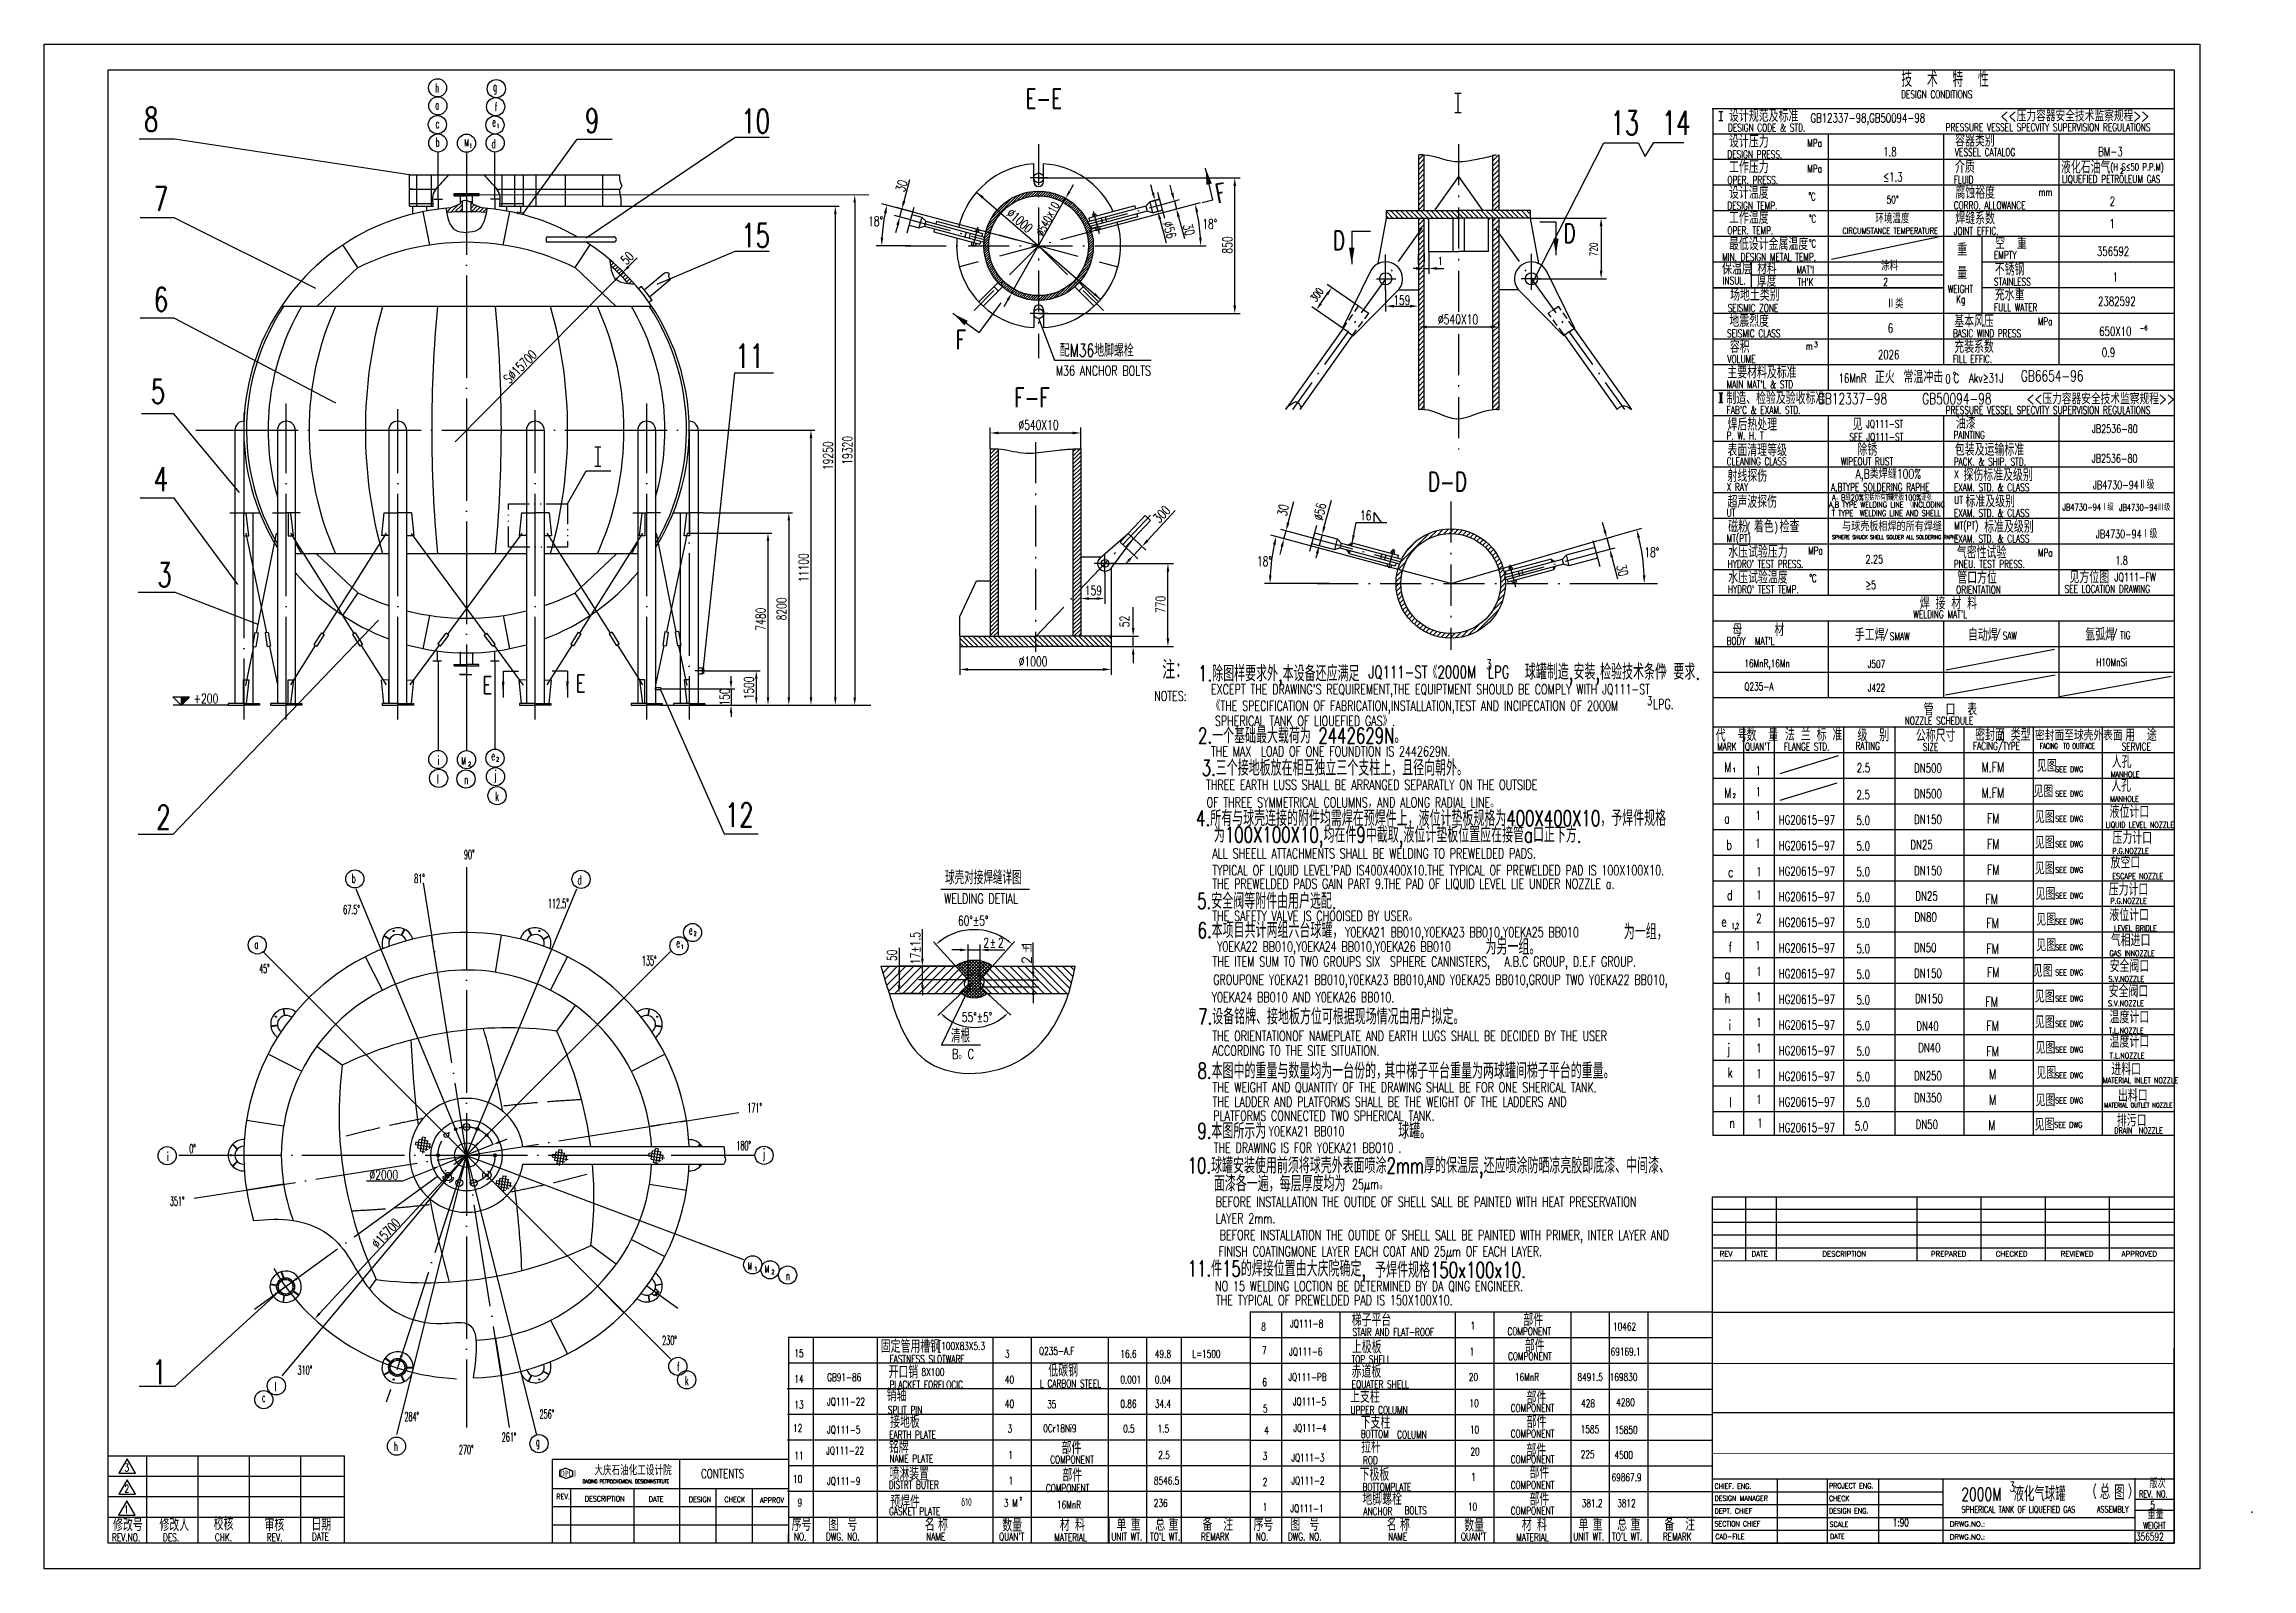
# Model space of a CAD drawing. Extents: x -100893 to 19051, y -4144 to 49380.
# Drawn here: x -100893 to -23374, y -4144 to 49380 of the extents above; entities that cross this region are included whole.
import ezdxf
from ezdxf.enums import TextEntityAlignment as Align

# ---------------------------------------------------------------- set-up
doc = ezdxf.new("R2010")
doc.units = 0
doc.header["$LTSCALE"] = 120
doc.header["$MEASUREMENT"] = 0
for name, pattern in [('ACAD_ISO10W100', [18.5, 12, -3, 0.5, -3]), ('ACAD_ISO12W100', [22, 12, -3, 0.5, -3, 0.5, -3]), ('CENTER', [50.8, 31.75, -6.35, 6.35, -6.35]), ('DASHDOT-M', [36, 30, -3, 0, -3]), ('DIVIDE-M', [39, 30, -3, 0, -3, 0, -3]), ('HIDDEN', [0.375, 0.25, -0.125]), ('HIDDEN-L', [13, 10, -3]), ('HIDDEN-S', [3, 2, -1])]:
    doc.linetypes.add(name, pattern=pattern)
doc.layers.get('0').update_dxf_attribs({"linetype": 'CONTINUOUS'})
doc.layers.add('新图标', color=7, linetype='CONTINUOUS')
doc.styles.add('HZ', font='txt', dxfattribs={"width": 0.7, "height": 840, "bigfont": 'hz.shx'})
doc.styles.add('HZTXT', font='ROMANS.shx', dxfattribs={"width": 0.7, "height": 360, "bigfont": 'HZTXT.shx'})
doc.styles.add('ROMANC', font='ROMANC.shx', dxfattribs={"width": 0.7, "height": 270})
doc.styles.add('ROMANS', font='ROMANS.shx', dxfattribs={"width": 0.7, "height": 336})
pattern_1 = [(45, (-97408.96, -970.04), (-70.71068, 70.71068), [])]
pattern_2 = [(45, (-95210.117, 649.55), (-44.194174, 44.194174), [])]

msp = doc.modelspace()

# ---------------------------------------------------------------- texts
at = {"color": 2, "linetype": 'Continuous', "style": 'HZTXT'}
for s, height, width, p in [('技  术  特  性', 540, 0.7, (-35679, 47879)), ('DESIGN CONDITIONS', 270, 0.7, (-35689, 47484)), ('DESIGN CODE & STD.', 270, 0.7, (-41768, 46315)), ('设计规范及标准', 432, 0.7, (-41732, 46650)), ('设计压力', 432, 0.7, (-41732, 45747)), ('MPa', 270, 0.7, (-38984, 45770)), ('容器类别', 432, 0.7, (-33794, 45783)), ('DESIGN PRESS.', 270, 0.7, (-41791, 45376)), ('工作压力', 432, 0.7, (-41732, 44847)), ('MPa', 270, 0.7, (-38984, 44870)), ('VESSEL CATALOG', 270, 0.7, (-33801, 45453)), ('介质', 432, 0.7, (-33796, 44863)), ('OPER. PRESS.', 270, 0.7, (-41791, 44476)), ('设计温度', 432, 0.7, (-41732, 43947)), ('FLUID', 270, 0.7, (-33841, 44487)), ('腐蚀裕度', 432, 0.7, (-33784, 43951)), ('mm', 270, 0.7, (-30863, 44053)), ('DESIGN TEMP.', 270, 0.7, (-41791, 43576)), ('工作温度', 432, 0.7, (-41732, 43071)), ('%%d', 270, 0.7, (-38942, 43901)), ('C', 270, 0.7, (-38856, 43896)), ('CORRO. ALLOWANCE', 270, 0.7, (-33841, 43587)), ('焊缝系数', 432, 0.7, (-33784, 43051)), ('OPER. TEMP.', 270, 0.7, (-41791, 42704)), ('%%d', 270, 0.7, (-38926, 43123)), ('C', 270, 0.7, (-38840, 43118)), ('JOINT EFFIC.', 270, 0.7, (-33841, 42687)), ('空  重', 432, 0.7, (-32385, 42183)), ('MIN. DESIGN METAL TEMP.', 270, 0.7, (-41973, 41776)), ('最低设计金属温度', 432, 0.7, (-41732, 42147)), ('%%d', 270, 0.7, (-38924, 42251)), ('C', 270, 0.7, (-38839, 42246)), ('重', 432, 0.7, (-33721, 41955)), ('EMPTY', 270, 0.7, (-32429, 41844)), ('保温层', 432, 0.7, (-41975, 41290)), ('INSUL.', 270, 0.7, (-41955, 40947)), ('厚度', 405, 0.7, (-40750, 40865)), ('材料', 405, 0.7, (-40741, 41309)), ("MAT'l", 270, 0.7, (-39363, 41327)), ("TH'K", 270, 0.7, (-39327, 40892)), ('量', 432, 0.7, (-33721, 41136)), ('STAINLESS', 270, 0.7, (-32429, 40902)), ('不锈钢', 432, 0.7, (-32400, 41257)), ('场地土类别', 432, 0.7, (-41694, 40367)), ('WEIGHT', 270, 0.7, (-34051, 40651)), ('Kg', 270, 0.7, (-33757, 40292)), ('充水重', 432, 0.7, (-32400, 40377)), ('SEISMIC ZONE', 270, 0.7, (-41775, 39982)), ('地震烈度', 432, 0.7, (-41720, 39450)), ('基本风压', 432, 0.7, (-33824, 39438)), ('FULL WATER', 270, 0.7, (-32429, 40002)), ('MPa', 270, 0.7, (-30891, 39510)), ('SEISMIC CLASS', 270, 0.7, (-41803, 39089)), ('容积', 432, 0.7, (-41706, 38543)), ('m', 270, 0.7, (-39037, 38645)), ('3', 189, 0.7, (-38749, 38746)), ('BASIC WIND PRESS', 270, 0.7, (-33872, 39091)), ('充装系数', 432, 0.7, (-33824, 38538)), ('VOLUME', 270, 0.7, (-41789, 38191)), ('主要材料及标准', 432, 0.7, (-41793, 37643)), ('FILL EFFIC.', 270, 0.7, (-33872, 38191)), ('制造、检验及验收标准', 432, 0.7, (-41825, 36740)), ("MAIN MAT'L & STD", 270, 0.7, (-41815, 37298)), ("FAB'C & EXAM. STD.", 270, 0.7, (-41815, 36398)), ('P. W. H. T', 270, 0.7, (-41815, 35498)), ('焊后热处理', 432, 0.7, (-41784, 35812)), ('PAINTING', 270, 0.7, (-33851, 35527)), ('油漆', 432, 0.7, (-33766, 35868)), ('表面清理等级', 432, 0.7, (-41784, 34912)), ('包装及运输标准', 432, 0.7, (-33802, 34931)), ('CLEANING CLASS', 270, 0.7, (-41815, 34598)), ('射线探伤', 432, 0.7, (-41784, 34012)), ('PACK. & SHIP. STD.', 270, 0.7, (-33841, 34587)), ('X', 270, 0.7, (-33827, 34144)), ('探伤标准及级别', 432, 0.7, (-33500, 34040)), ('X RAY', 270, 0.7, (-41815, 33698)), ('超声波探伤', 432, 0.7, (-41784, 33101)), ('EXAM. STD. & CLASS', 270, 0.7, (-33841, 33687)), ('UT', 270, 0.7, (-33827, 33244)), ('标准及级别', 432, 0.7, (-33429, 33115)), ('UT', 270, 0.7, (-41815, 32798)), ('磁粉 着色 检查', 432, 0.7, (-41760, 32232)), ('(      )', 270, 0.7, (-41098, 32284)), ('EXAM. STD. & CLASS', 270, 0.7, (-33841, 32787)), ('MT(PT)', 270, 0.7, (-33827, 32344)), ('标准及级别', 432, 0.7, (-32771, 32226)), ('MT(PT)', 270, 0.7, (-41815, 31898)), ('水压试验压力', 432, 0.7, (-41760, 31344)), ('EXAM. STD. & CLASS', 270, 0.7, (-33841, 31887)), ('气密性试验', 432, 0.7, (-33731, 31320)), ("HYDRO' TEST PRESS.", 270, 0.7, (-41778, 30998)), ('MPa', 270, 0.7, (-38955, 31468)), ('PNEU. TEST PRESS.', 270, 0.7, (-33839, 30991)), ('MPa', 270, 0.7, (-30886, 31391)), ('水压试验温度', 432, 0.7, (-41760, 30444)), ("HYDRO' TEST TEMP.", 270, 0.7, (-41771, 30103)), ('%%d', 270, 0.7, (-38913, 30502)), ('C', 270, 0.7, (-38827, 30496)), ('ORIENTATION', 270, 0.7, (-33756, 30092)), ('管口方位', 432, 0.7, (-33717, 30436)), ("WELDING MAT'L", 270, 0.7, (-35262, 29232)), ('焊 接 材 料', 432, 0.7, (-35035, 29534)), ('母     材', 432, 0.7, (-41614, 28601)), ('手工焊', 432, 0.7, (-37314, 28431)), ('/', 270, 0.7, (-36321, 28533)), ('SMAW', 270, 0.7, (-36085, 28460)), ('自动焊', 432, 0.7, (-33341, 28431)), ('/', 270, 0.7, (-32378, 28533)), ('SAW', 270, 0.7, (-32124, 28478)), ('氩弧焊', 432, 0.7, (-29222, 28443)), ('/', 270, 0.7, (-28272, 28533)), ('TIG', 270, 0.7, (-27999, 28497)), ('BODY', 270, 0.7, (-41815, 28298)), ("MAT'L", 270, 0.7, (-40821, 28292)), ('NOZZLE SCHEDULE', 270, 0.7, (-35561, 25492)), ('管  口  表', 432, 0.7, (-34893, 25809)), ('代  号', 432, 0.7, (-42200, 24895)), ('MARK', 270, 0.7, (-42149, 24584)), ("QUAN'T", 270, 0.7, (-41176, 24584)), ('数  量', 432, 0.7, (-41115, 24911)), ('FLANGE STD.', 270, 0.7, (-39810, 24584)), ('法 兰 标 准', 432, 0.7, (-39766, 24922)), ('RATING', 270, 0.7, (-37289, 24609)), ('级  别', 432, 0.7, (-37220, 24906)), ('公称尺寸', 432, 0.7, (-35171, 24893)), ('SIZE', 270, 0.7, (-34924, 24576)), ('FACING/TYPE', 270, 0.7, (-33167, 24607)), ('密封面 类型', 432, 0.7, (-33089, 24919)), ('/', 270, 0.7, (-32256, 25018)), ('密封面至球壳外表面', 375, 0.7, (-30985, 24934)), ('FACING  TO OUTFACE', 202.5, 0.55, (-30813, 24637)), ('SERVICE', 270, 0.7, (-27942, 24588)), ('用  途', 432, 0.7, (-27821, 24915))]:
    msp.add_text(s, height=height, dxfattribs=dict(at, width=width)).set_placement(p)
at = {"color": 7}
for s, height, style, width, p in [('a', 315, 'HZTXT', 0.5, (-87160, 47090)), ('h', 315, 'HZTXT', 0.5, (-87162, 47685)), ('g', 315, 'HZTXT', 0.5, (-85127, 47731)), ('f', 315, 'HZTXT', 0.5, (-85064, 47022)), ('8', 840, 'HZ', 0.7, (-97384, 46326)), ('c', 315, 'HZTXT', 0.5, (-87146, 46429)), ('e', 315, 'HZTXT', 0.5, (-85159, 46490)), ('1', 150, 'HZTXT', 0.7, (-85007, 46433)), ('9', 840, 'HZ', 0.7, (-81907, 46277)), ('10', 840, 'HZ', 0.7, (-76416, 46258)), ('13', 840, 'HZ', 0.7, (-45896, 46194)), ('14', 840, 'HZ', 0.7, (-44092, 46194)), ('b', 315, 'HZTXT', 0.5, (-87146, 45783)), ('M', 250, 'HZTXT', 0.5, (-86135, 45797)), ('1', 150, 'HZTXT', 0.7, (-85968, 45742)), ('d', 315, 'HZTXT', 0.5, (-85178, 45731)), ('7', 840, 'HZ', 0.7, (-97043, 43526)), ('50%%d', 270, 'HZ', 0.7, (-36196, 43788)), ('15', 840, 'HZ', 0.7, (-76416, 42248)), ('2', 270, 'HZ', 0.7, (-36316, 40897)), ('6', 840, 'HZ', 0.7, (-97043, 39997)), ('11', 840, 'HZ', 0.7, (-76631, 38014)), ('5', 840, 'HZ', 0.7, (-97147, 36769)), ('4', 840, 'HZ', 0.7, (-97043, 33685)), ('3', 840, 'HZ', 0.7, (-96918, 30333)), ('16MnR,16Mn', 270, 'HZ', 0.7, (-41192, 27505)), ('J507', 270, 'HZ', 0.7, (-36862, 27483)), ('H10MnSi', 270, 'HZ', 0.7, (-28836, 27549)), ("EXCEPT THE DRAWING'S REQUIREMENT,THE EQUIPTMENT SHOULD BE COMPLY WITH JQ111-ST ", 350, 'HZTXT', 0.7, (-59923, 26558)), ('《THE SPECIFICATION OF FABRICATION,INSTALLATION,TEST AND INCIPECATION OF 2000M ', 350, 'HZTXT', 0.7, (-59923, 25981)), ('LPG.', 350, 'HZTXT', 0.7, (-44398, 26037)), ('Q235-A', 270, 'HZ', 0.7, (-41192, 26696)), ('J422', 270, 'HZ', 0.7, (-36862, 26652)), ('SPHERICAL TANK OF LIOUEFIED GAS》.', 350, 'HZTXT', 0.7, (-59786, 25445)), ('i', 315, 'HZTXT', 0.5, (-87077, 24083)), ('M', 250, 'HZTXT', 0.5, (-86243, 24094)), ('e', 315, 'HZTXT', 0.5, (-85190, 24240)), ('THE MAX  LOAD OF ONE FOUNDTION IS 2442629N.', 350, 'HZTXT', 0.7, (-59923, 24378)), ('l', 315, 'HZTXT', 0.5, (-87098, 23425)), ('n', 315, 'HZTXT', 0.5, (-86138, 23401)), ('j', 315, 'HZTXT', 0.5, (-85083, 23570)), ('2', 840, 'HZ', 0.7, (-96955, 21822)), ('k', 315, 'HZTXT', 0.5, (-85047, 22818)), ('12', 840, 'HZ', 0.7, (-76991, 21905)), ('b', 315, 'HZTXT', 0.5, (-90090, 19935)), ('81%%d', 315, 'HZTXT', 0.5, (-87901, 19934)), ('d', 315, 'HZTXT', 0.5, (-82158, 19878)), ('67.5%%d', 315, 'HZTXT', 0.5, (-90394, 18842)), ('a', 315, 'HZTXT', 0.5, (-93509, 17624)), ('e', 315, 'HZTXT', 0.5, (-78696, 17673)), ('e', 315, 'HZTXT', 0.5, (-78253, 18121)), ('2', 336, 'ROMANS', 0.7, (-67919, 17665)), ('±', 336, 'ROMANS', 0.7, (-67695, 17665)), ('2', 336, 'ROMANS', 0.7, (-67403, 17665)), ('45%%d', 315, 'HZTXT', 0.5, (-93346, 16770)), ('1', 150, 'HZTXT', 0.7, (-78544, 17616)), ('A.B.C GROUP, D.E.F GROUP.', 350, 'HZTXT', 0.7, (-49618, 17000)), ('180%%d', 315, 'HZTXT', 0.5, (-76587, 10556)), ('i', 315, 'HZTXT', 0.5, (-96584, 10174)), ('0%%d', 315, 'HZTXT', 0.5, (-95799, 10446)), ('j', 315, 'HZTXT', 0.5, (-75655, 10281)), ('351%%d', 315, 'HZTXT', 0.5, (-96479, 8605)), ('M', 250, 'HZTXT', 0.5, (-76193, 6363)), ('M', 250, 'HZTXT', 0.5, (-75592, 6258)), ('n', 315, 'HZTXT', 0.5, (-74844, 5987)), ('230%%d', 315, 'HZTXT', 0.5, (-79195, 3716)), ('1', 840, 'HZ', 0.7, (-97099, 2344)), ('f', 315, 'HZTXT', 0.5, (-78663, 2799)), ('l', 315, 'HZTXT', 0.5, (-92798, 2098)), ('310%%d', 315, 'HZTXT', 0.5, (-91998, 2673)), ('k', 315, 'HZTXT', 0.5, (-78388, 2309)), ('c', 315, 'HZTXT', 0.5, (-93247, 1713)), ('284%%d', 315, 'HZTXT', 0.5, (-88244, 1043)), ('256%%d', 315, 'HZTXT', 0.5, (-83497, 1132)), ('h', 315, 'HZTXT', 0.5, (-88605, -1)), ('270%%d', 315, 'HZTXT', 0.5, (-86331, -117)), ('261%%d', 315, 'HZTXT', 0.5, (-84826, 324)), ('g', 315, 'HZTXT', 0.5, (-83628, 165)), ('2', 101, 'ROMANS', 0.7, (-66637, -1729))]:
    msp.add_text(s, height=height, dxfattribs=dict(at, style=style, width=width)).set_placement(p)
at = {"color": 7, "linetype": 'ByBlock'}
for s, height, style, width, p in [('E-E', 672, 'HZTXT', 0.7, (-66439, 47137)), ('1.8', 315, 'ROMANS', 0.7, (-36318, 45449)), ('BM-3', 315, 'ROMANS', 0.7, (-28768, 45449)), ('(H S≤50 P.P.M)', 250, 'ROMANS', 0.7, (-28339, 44943)), ('2', 180, 'ROMANS', 0.7, (-28006, 44841)), ('≤1.3', 315, 'ROMANS', 0.7, (-36318, 44558)), ('2', 315, 'ROMANS', 0.7, (-28365, 43703)), ('1', 315, 'ROMANS', 0.7, (-28376, 42925)), ('356592', 315, 'ROMANS', 0.7, (-28814, 41949)), ('1', 315, 'ROMANS', 0.7, (-28266, 41047)), ('2382592', 315, 'ROMANS', 0.7, (-28775, 40196)), ('6', 315, 'ROMANS', 0.7, (-36160, 39255)), ('配M36地脚螺栓', 450, 'HZTXT', 0.7, (-65233, 38408)), ('650X10', 315, 'ROMANS', 0.7, (-28735, 39141)), ('    -6', 157.5, 'HZTXT', 0.7, (-27673, 39336)), ('2026', 315, 'ROMANS', 0.7, (-36505, 38322)), ('0.9', 315, 'ROMANS', 0.7, (-28642, 38399)), ('F-F', 672, 'HZTXT', 0.7, (-66835, 36639)), ('D-D', 672, 'HZTXT', 0.7, (-52308, 33686)), ('90%%d', 336, 'ROMANS', 0.5, (-86154, 20764)), ('112.5%%d', 336, 'ROMANS', 0.5, (-83208, 19044)), ('60%%d%%p5%%d', 336, 'ROMANS', 0.7, (-68808, 18441)), ('135%%d', 336, 'ROMANS', 0.5, (-79909, 17039)), ('55%%d%%p5%%d', 336, 'ROMANS', 0.7, (-68671, 15053)), ('171%%d', 336, 'ROMANS', 0.5, (-76208, 11871))]:
    msp.add_text(s, height=height, dxfattribs=dict(at, style=style, width=width)).set_placement(p)
at = {"color": 7, "linetype": 'Continuous'}
for s, height, style, width, p in [('PRESSURE VESSEL SPECVITY SUPERVISION REGULATIONS', 270, 'HZTXT', 0.7, (-34125, 46328)), ('  <<压力容器安全技术监察规程>> ', 390, 'HZTXT', 0.7, (-32568, 46668)), ('LIQUEFIED PETROLEUM GAS', 270, 'HZTXT', 0.7, (-30038, 44506)), ('环境温度', 315, 'HZTXT', 0.7, (-36590, 43090)), ('CIRCUMSTANCE TEMPERATURE ', 216, 'HZTXT', 0.7, (-37747, 42721)), ('涂料', 315, 'HZTXT', 0.7, (-36390, 41435)), ('Ⅱ类', 315, 'HZTXT', 0.7, (-36203, 40107)), (' M36 ANCHOR BOLTS', 350, 'HZTXT', 0.7, (-65534, 37743)), ('正火', 432, 'HZTXT', 0.7, (-36609, 37474)), ('常温冲击', 432, 'HZTXT', 0.7, (-35602, 37487)), ('0', 315, 'HZTXT', 0.7, (-34138, 37471)), ('%%d', 315, 'HZTXT', 0.7, (-33871, 37553)), ('C', 315, 'HZTXT', 0.7, (-33849, 37493)), ('GB6654-96', 390, 'HZTXT', 0.7, (-31486, 37537)), ('GB12337-98     GB50094-98     <<压力容器安全技术监察规程>> ', 390, 'HZTXT', 0.7, (-38617, 36737)), ('PRESSURE VESSEL SPECVITY SUPERVISION REGULATIONS', 270, 'HZTXT', 0.7, (-34125, 36396)), ('SEE JQ111-ST', 270, 'HZTXT', 0.7, (-37506, 35458)), ('见', 432, 'HZTXT', 0.7, (-37396, 35823)), ('JQ111-ST', 270, 'HZTXT', 0.7, (-36914, 35915)), ('JB2536-80', 292.5, 'HZTXT', 0.7, (-28987, 35730)), ('除锈', 432, 'HZTXT', 0.7, (-37221, 34932)), ('JB2536-80', 292.5, 'HZTXT', 0.7, (-28995, 34689)), ('WIPEOUT RUST', 270, 'HZTXT', 0.7, (-37805, 34596)), ('A,B类焊缝100%', 337.5, 'HZTXT', 0.7, (-37290, 34127)), ('A,B TYPE WELDING LINE （INCLODING ', 202.5, 'HZTXT', 0.7, (-38219, 33116)), ('A,BTYPE SOLDERING RAPHE', 270, 'HZTXT', 0.7, (-38151, 33693)), ('A，B缝20%包括所有T缝', 202.5, 'HZTXT', 0.7, (-38113, 33364)), ('球壳板100%逐张', 202.5, 'HZTXT', 0.7, (-36156, 33364)), ('JB4730-94Ⅱ级', 292.5, 'HZTXT', 0.7, (-28953, 33760)), ('16', 336, 'ROMANS', 0.7, (-54690, 32668)), ('T TYPE  WELDING LINE AND SHELL', 202.5, 'HZTXT', 0.7, (-38124, 32815)), ('与球壳板相焊的所有焊缝', 337.5, 'HZTXT', 0.7, (-37762, 32283)), ('JB4730-94Ⅰ级', 234, 'HZTXT', 0.7, (-30022, 33008)), ('JB4730-94Ⅲ级', 234, 'HZTXT', 0.7, (-28037, 32998)), ('SPHERE SHUCK SHELL SOLDER ALL SOLDERING RAPHE', 140, 'HZTXT', 0.7, (-38112, 32002)), ('JB4730-94Ⅰ级', 292.5, 'HZTXT', 0.7, (-28849, 32035)), ('18%%d', 336, 'ROMANS', 0.7, (-58309, 31060)), ('2.25', 292.5, 'HZTXT', 0.7, (-36937, 31153)), ('1.8', 292.5, 'HZTXT', 0.7, (-28167, 31108)), ('≥5', 292.5, 'HZTXT', 0.7, (-36937, 30248)), ('SEE LOCATION DRAWING', 270, 'HZTXT', 0.7, (-29953, 30119)), ('见方位图', 432, 'HZTXT', 0.7, (-29777, 30455)), ('JQ111-FW', 292.5, 'HZTXT', 0.7, (-28199, 30523)), ('JQ111-ST《2000M  LPG', 432, 'HZTXT', 0.7, (-54392, 27120)), ('3', 336, 'ROMANS', 0.7, (-50262, 27439)), ('》', 432, 'HZTXT', 0.7, (-44090, 27144)), ('3', 300, 'ROMANS', 0.7, (-44604, 26181)), ('2', 150, 'HZTXT', 0.7, (-86006, 24037)), ('2', 150, 'HZTXT', 0.7, (-85026, 24197)), ('M', 350, 'HZTXT', 0.7, (-41903, 23821)), ('1', 315, 'HZTXT', 0.7, (-40797, 23717)), ('M.FM', 350, 'HZTXT', 0.7, (-32866, 23821)), ('见图', 432, 'HZTXT', 0.7, (-30918, 23836)), ('人孔', 432, 'HZTXT', 0.7, (-28294, 23974)), ('THREE EARTH LUSS SHALL BE ARRANGED SEPARATLY ON THE OUTSIDE', 350, 'HZTXT', 0.7, (-60096, 23206)), ('M', 350, 'HZTXT', 0.7, (-41903, 22921)), ('1', 150, 'HZTXT', 0.7, (-41604, 23821)), ('1', 315, 'HZTXT', 0.7, (-40797, 22978)), ('M.FM', 350, 'HZTXT', 0.7, (-32866, 22921)), ('见图', 432, 'HZTXT', 0.7, (-31042, 22936)), ('SEE DWG', 201.6, 'HZTXT', 0.7, (-30281, 23821)), ('MANHOLE', 201.6, 'HZTXT', 0.7, (-28331, 23647)), ('人孔', 432, 'HZTXT', 0.7, (-28313, 23139)), ('OF THREE SYMMETRICAL COLUMNS，AND ALONG RADIAL LINE。', 350, 'HZTXT', 0.7, (-60076, 22585)), ('2', 150, 'HZTXT', 0.7, (-41604, 22921)), ('见图', 432, 'HZTXT', 0.7, (-30993, 22036)), ('SEE DWG', 201.6, 'HZTXT', 0.7, (-30281, 22964)), ('液位计口', 432, 'HZTXT', 0.7, (-28369, 22213)), ('MANHOLE', 201.6, 'HZTXT', 0.7, (-28352, 22784)), ('a', 350, 'HZTXT', 0.7, (-41903, 22024)), ('1', 315, 'HZTXT', 0.7, (-40797, 22146)), ('FM', 350, 'HZTXT', 0.7, (-32676, 22021)), ('SEE DWG', 201.6, 'HZTXT', 0.7, (-30281, 22083)), ('LIQUID LEVEL NOZZLE', 201.6, 'HZTXT', 0.7, (-28504, 21873)), (' 压力计口', 432, 'HZTXT', 0.7, (-28475, 21304)), ('ALL SHEELL ATTACHMENTS SHALL BE WELDING TO PREWELDED PADS.', 350, 'HZTXT', 0.7, (-59875, 20795)), ('b', 350, 'HZTXT', 0.7, (-41826, 21099)), ('1', 315, 'HZTXT', 0.7, (-40813, 21167)), ('FM', 350, 'HZTXT', 0.7, (-32676, 21121)), ('见图', 432, 'HZTXT', 0.7, (-30993, 21136)), ('SEE DWG', 201.6, 'HZTXT', 0.7, (-30281, 21195)), ('P.G.NOZZLE', 201.6, 'HZTXT', 0.7, (-28273, 20959)), ("TYPICAL OF LIQUID LEVEL'PAD IS400X400X10.THE TYPICAL OF PREWELDED PAD IS 100X100X10.", 350, 'HZTXT', 0.7, (-59875, 20205)), ('c', 350, 'HZTXT', 0.7, (-41771, 20142)), ('1', 315, 'HZTXT', 0.7, (-40773, 20169)), ('FM', 350, 'HZTXT', 0.7, (-32676, 20221)), ('见图', 432, 'HZTXT', 0.7, (-30992, 20236)), ('SEE DWG', 201.6, 'HZTXT', 0.7, (-30281, 20289)), ('放空口', 432, 'HZTXT', 0.7, (-28336, 20438)), ('ESCAPE NOZZLE', 201.6, 'HZTXT', 0.7, (-28276, 20071)), ('WELDING DETIAL', 350, 'HZTXT', 0.7, (-69291, 19211)), ('THE PREWELDED PADS GAIN PART 9.THE PAD OF LIQUID LEVEL LIE UNDER NOZZLE a.', 350, 'HZTXT', 0.7, (-59875, 19730)), ('d', 350, 'HZTXT', 0.7, (-41801, 19334)), ('1', 315, 'HZTXT', 0.7, (-40773, 19354)), ('FM', 350, 'HZTXT', 0.7, (-32730, 19186)), ('见图', 432, 'HZTXT', 0.7, (-30968, 19336)), ('SEE DWG', 201.6, 'HZTXT', 0.7, (-30281, 19383)), ('压力计口', 432, 'HZTXT', 0.7, (-28399, 19489)), ('P.G.NOZZLE', 201.6, 'HZTXT', 0.7, (-28343, 19203)), ('THE SAFETY VALVE IS CHOOISED BY USER。', 350, 'HZTXT', 0.7, (-59875, 18601)), ('e', 350, 'HZTXT', 0.7, (-42003, 18401)), ('2', 315, 'HZTXT', 0.7, (-40777, 18537)), ('FM', 350, 'HZTXT', 0.7, (-32697, 18348)), ('见图', 432, 'HZTXT', 0.7, (-30943, 18436)), ('SEE DWG', 201.6, 'HZTXT', 0.7, (-30281, 18477)), ('液位计口', 432, 'HZTXT', 0.7, (-28379, 18593)), ('2', 150, 'HZTXT', 0.7, (-78090, 18077)), ('Y0EKA22 BB010,Y0EKA24 BB010,Y0EKA26 BB010', 350, 'HZTXT', 0.7, (-59709, 17525)), ('Y0EKA21 BB010,Y0EKA23 BB010,Y0EKA25 BB010', 350, 'HZTXT', 0.7, (-55215, 18030)), ('f', 350, 'HZTXT', 0.7, (-41747, 17505)), ('1,2', 200, 'HZTXT', 0.5, (-41645, 18324)), ('1', 315, 'HZTXT', 0.7, (-40811, 17577)), ('见图', 432, 'HZTXT', 0.7, (-30943, 17536)), ('气相进口', 432, 'HZTXT', 0.7, (-28326, 17706)), ('LEVEL BRIDLE', 201.6, 'HZTXT', 0.7, (-28208, 18244)), ('THE ITEM SUM TO TWO GROUPS SIX  SPHERE CANNISTERS,', 350, 'HZTXT', 0.7, (-59866, 16998)), ('FM', 350, 'HZTXT', 0.7, (-32697, 17448)), ('见图', 432, 'HZTXT', 0.7, (-31066, 16636)), ('SEE DWG', 201.6, 'HZTXT', 0.7, (-30281, 17571)), ('GAS INNOZZLE', 201.6, 'HZTXT', 0.7, (-28372, 17365)), ('安全阀口', 432, 'HZTXT', 0.7, (-28369, 16800)), ('GROUPONE Y0EKA21 BB010,Y0EKA23 BB010,AND Y0EKA25 BB010,GROUP TWO Y0EKA22 BB010,', 350, 'HZTXT', 0.7, (-59842, 16363)), ('g', 350, 'HZTXT', 0.7, (-41886, 16551)), ('1', 315, 'HZTXT', 0.7, (-40772, 16678)), ('FM', 350, 'HZTXT', 0.7, (-32676, 16621)), ('SEE DWG', 201.6, 'HZTXT', 0.7, (-30281, 16690)), ('S.V.NOZZLE', 201.6, 'HZTXT', 0.7, (-28407, 16463)), ('安全阀口', 432, 'HZTXT', 0.7, (-28400, 15913)), ('Y0EKA24 BB010 AND Y0EKA26 BB010.', 350, 'HZTXT', 0.7, (-59898, 15746)), ('h', 350, 'HZTXT', 0.7, (-41886, 15713)), ('1', 315, 'HZTXT', 0.7, (-40772, 15778)), ('FM', 350, 'HZTXT', 0.7, (-32730, 15586)), ('见图', 432, 'HZTXT', 0.7, (-30992, 15736)), ('SEE DWG', 201.6, 'HZTXT', 0.7, (-30281, 15770)), ('S.V.NOZZLE', 201.6, 'HZTXT', 0.7, (-28424, 15604)), ('THE ORIENTATIONOF NAMEPLATE AND EARTH LUGS SHALL BE DECIDED BY THE USER', 350, 'HZTXT', 0.7, (-59875, 14389)), ('i', 350, 'HZTXT', 0.7, (-41747, 14764)), ('1', 315, 'HZTXT', 0.7, (-40772, 14878)), ('FM', 350, 'HZTXT', 0.7, (-32697, 14748)), ('见图', 432, 'HZTXT', 0.7, (-30992, 14836)), ('SEE DWG', 201.6, 'HZTXT', 0.7, (-30281, 14888)), ('T.L.NOZZLE', 201.6, 'HZTXT', 0.7, (-28392, 14649)), ('温度计口', 432, 'HZTXT', 0.7, (-28368, 15004)), ('B。C', 350, 'HZTXT', 0.7, (-69016, 13755)), ('ACCORDING TO THE SITE SITUATION.', 350, 'HZTXT', 0.7, (-59875, 13874)), ('j', 350, 'HZTXT', 0.7, (-41798, 13944)), ('1', 315, 'HZTXT', 0.7, (-40772, 13978)), ('FM', 350, 'HZTXT', 0.7, (-32697, 13848)), ('见图', 432, 'HZTXT', 0.7, (-30968, 13936)), ('SEE DWG', 201.6, 'HZTXT', 0.7, (-30281, 13982)), ('T.L.NOZZLE', 201.6, 'HZTXT', 0.7, (-28366, 13773)), ('温度计口', 432, 'HZTXT', 0.7, (-28368, 14149)), ('k', 350, 'HZTXT', 0.7, (-41784, 13109)), ('1', 315, 'HZTXT', 0.7, (-40772, 13078)), ('M', 350, 'HZTXT', 0.7, (-32602, 13043)), ('见图', 432, 'HZTXT', 0.7, (-30943, 13049)), ('SEE DWG', 201.6, 'HZTXT', 0.7, (-30281, 13076)), ('进料口', 432, 'HZTXT', 0.7, (-28308, 13183)), ('THE WEIGHT AND QUANTITY OF THE DRAWING SHALL BE FOR ONE SHERICAL TANK.', 350, 'HZTXT', 0.7, (-59868, 12584)), ('THE LADDER AND PLATFORMS SHALL BE THE WEIGHT OF THE LADDERS AND ', 350, 'HZTXT', 0.7, (-59868, 12078)), ('l', 350, 'HZTXT', 0.7, (-41724, 12062)), ('1', 315, 'HZTXT', 0.7, (-40772, 12178)), ('M', 350, 'HZTXT', 0.7, (-32602, 12143)), ('见图', 432, 'HZTXT', 0.7, (-30968, 12094)), ('MATERIAL INLET NOZZLE', 201.6, 'HZTXT', 0.7, (-28608, 12902)), ('出料口', 432, 'HZTXT', 0.7, (-28074, 12254)), ('PLATFORMS CONNECTED TWO SPHERICAL TANK.', 350, 'HZTXT', 0.7, (-59842, 11587)), ('1', 315, 'HZTXT', 0.7, (-40740, 11354)), ('见图', 432, 'HZTXT', 0.7, (-30999, 11239)), ('SEE DWG', 201.6, 'HZTXT', 0.7, (-30281, 12195)), (' MATERIAL OUTLET NOZZLE', 161.28, 'HZTXT', 0.7, (-28655, 12054)), ('排污口', 432, 'HZTXT', 0.7, (-28116, 11378)), ('Y0EKA21 BB010', 350, 'HZTXT', 0.7, (-57901, 11040)), ('n', 350, 'HZTXT', 0.7, (-41724, 11333)), ('M', 350, 'HZTXT', 0.7, (-32633, 11256)), ('SEE DWG', 201.6, 'HZTXT', 0.7, (-30312, 11339)), ('DRAIN  NOZZLE', 201.6, 'HZTXT', 0.7, (-28203, 11144)), ('THE DRAWING IS FOR Y0EKA21 BBO10 .', 350, 'HZTXT', 0.7, (-59825, 10463)), ('25μm。', 350, 'HZTXT', 0.7, (-54973, 9181)), ('BEFORE INSTALLATION THE OUTIDE OF SHELL SALL BE PAINTED WITH HEAT PRESERVATION ', 350, 'HZTXT', 0.7, (-59756, 8566)), ('LAYER 2mm.', 350, 'HZTXT', 0.7, (-59756, 7982)), ('FINISH COATINGMONE LAYER EACH COAT AND 25μm OF EACH LAYER.', 350, 'HZTXT', 0.7, (-59657, 6822)), ('BEFORE INSTALLATION THE OUTIDE OF SHELL SALL BE PAINTED WITH PRIMER, INTER LAYER AND ', 350, 'HZTXT', 0.7, (-59618, 7399)), ('1', 150, 'HZTXT', 0.7, (-75956, 6306)), ('2', 150, 'HZTXT', 0.7, (-75356, 6201)), ('THE TYPICAL OF PREWELDED PAD IS 150X100X10.', 350, 'HZTXT', 0.7, (-59750, 5113)), ('NO 15 WELDING LOCTION BE DETERMINED BY DA QING ENGINEER.', 350, 'HZTXT', 0.7, (-59779, 5605)), ('8', 270, 'HZTXT', 0.7, (-58156, 4225)), ('JQ111-8', 270.3, 'HZTXT', 0.7, (-57145, 4325)), ('STAIR AND FLAT-ROOF', 270.32, 'HZTXT', 0.7, (-54955, 4032)), ('1', 270, 'HZTXT', 0.7, (-50807, 4255)), ('COMPONENT', 270.3, 'HZTXT', 0.7, (-49511, 4059)), ('10462', 270.3, 'HZTXT', 0.7, (-45804, 4227)), ('15', 270.3, 'HZTXT', 0.7, (-74551, 3289)), ('FASTNESS SLOTWARE', 270.32, 'HZTXT', 0.7, (-71211, 3087)), ('[100X83X5.3', 270.32, 'HZTXT', 0.7, (-69509, 3545)), ('3', 270, 'HZTXT', 0.7, (-67159, 3268)), ('Q235-A.F', 270.3, 'HZTXT', 0.7, (-65961, 3370)), ('16.6', 270.3, 'HZTXT', 0.7, (-63104, 3268)), ('49.8', 270.3, 'HZTXT', 0.7, (-61892, 3268)), ('L=1500', 270.3, 'HZTXT', 0.7, (-60583, 3268)), ('7', 270, 'HZTXT', 0.7, (-58128, 3389)), ('JQ111-6', 270.3, 'HZTXT', 0.7, (-57176, 3345)), ('TOP SHELL', 270.3, 'HZTXT', 0.7, (-54988, 3080)), ('1', 270, 'HZTXT', 0.7, (-50837, 3346)), ('COMPONENT', 270.3, 'HZTXT', 0.7, (-49490, 3186)), ('69169.1', 270.3, 'HZTXT', 0.7, (-45890, 3346)), ('14', 270.3, 'HZTXT', 0.7, (-74551, 2388)), ('GB91-86', 270.3, 'HZTXT', 0.7, (-73401, 2444)), ('PLACKET FORELOCIC', 270.32, 'HZTXT', 0.7, (-71211, 2186)), ('8X100', 270.3, 'HZTXT', 0.7, (-70088, 2627)), ('40', 270.3, 'HZTXT', 0.7, (-67159, 2367)), ('L CARBON STEEL', 270.32, 'HZTXT', 0.7, (-65930, 2226)), ('0.001', 270.3, 'HZTXT', 0.7, (-63104, 2367)), ('0.04', 270.3, 'HZTXT', 0.7, (-61892, 2367)), ('6', 270, 'HZTXT', 0.7, (-58118, 2274)), ('JQ111-PB', 270.3, 'HZTXT', 0.7, (-57206, 2451)), ('EQUATER SHELL', 270.32, 'HZTXT', 0.7, (-54980, 2197)), ('20', 270.3, 'HZTXT', 0.7, (-50868, 2452)), ('16MnR', 270.3, 'HZTXT', 0.7, (-49248, 2456)), ('8491.5', 270.3, 'HZTXT', 0.7, (-47053, 2452)), ('169830', 270.3, 'HZTXT', 0.7, (-45921, 2452)), ('13', 270.3, 'HZTXT', 0.7, (-74551, 1481)), ('JQ111-22', 270.3, 'HZTXT', 0.7, (-73401, 1591)), ('SPLIT PIN', 270.3, 'HZTXT', 0.7, (-71268, 1302)), ('40', 270.3, 'HZTXT', 0.7, (-67159, 1514)), ('35', 270.3, 'HZTXT', 0.7, (-65676, 1496)), ('0.86', 270.3, 'HZTXT', 0.7, (-63104, 1514)), ('34.4', 270.3, 'HZTXT', 0.7, (-61892, 1514)), ('5', 270, 'HZTXT', 0.7, (-58099, 1349)), ('JQ111-5', 270.3, 'HZTXT', 0.7, (-57049, 1595)), ('UPPER COLUMN', 270.32, 'HZTXT', 0.7, (-55026, 1296)), ('10', 270.3, 'HZTXT', 0.7, (-50846, 1533)), ('COMPONENT', 270.3, 'HZTXT', 0.7, (-49397, 1362)), ('428', 270.3, 'HZTXT', 0.7, (-46925, 1533)), ('4280', 270.3, 'HZTXT', 0.7, (-45692, 1567)), ('12', 270.3, 'HZTXT', 0.7, (-74597, 660)), ('JQ111-5', 270.3, 'HZTXT', 0.7, (-73401, 602)), ('3', 270, 'HZTXT', 0.7, (-67063, 640)), ('0Cr18Ni9', 270.3, 'HZTXT', 0.7, (-65811, 655)), ('0.5', 270.3, 'HZTXT', 0.7, (-63008, 640)), ('1.5', 270.3, 'HZTXT', 0.7, (-61796, 640)), ('4', 270, 'HZTXT', 0.7, (-58052, 584)), ('JQ111-4', 270.3, 'HZTXT', 0.7, (-57030, 669)), ('10', 270.3, 'HZTXT', 0.7, (-50827, 608)), ('JQ111-22', 270.3, 'HZTXT', 0.7, (-73432, -127)), ('EARTH PLATE', 270.32, 'HZTXT', 0.7, (-71221, 432)), ('BOTTOM', 270.3, 'HZTXT', 0.7, (-54663, 454)), ('COLUMN', 270.3, 'HZTXT', 0.7, (-53385, 434)), ('20', 270.3, 'HZTXT', 0.7, (-50812, -163)), ('COMPONENT', 270.3, 'HZTXT', 0.7, (-49397, 461)), ('11', 270.3, 'HZTXT', 0.7, (-74551, -304)), ('NAME PLATE', 270.3, 'HZTXT', 0.7, (-71213, -411)), ('1', 270, 'HZTXT', 0.7, (-67040, -283)), ('COMPONENT', 270.3, 'HZTXT', 0.7, (-65567, -443)), ('2.5', 270.3, 'HZTXT', 0.7, (-61773, -283)), ('3', 270, 'HZTXT', 0.7, (-58108, -322)), ('JQ111-3', 270.3, 'HZTXT', 0.7, (-57101, -379)), ('COMPONENT', 270.3, 'HZTXT', 0.7, (-49397, -440)), ('10', 270.3, 'HZTXT', 0.7, (-74597, -1124)), ('JQ111-9', 270.3, 'HZTXT', 0.7, (-73401, -1200)), ('DISTRT BUTER', 270.32, 'HZTXT', 0.7, (-71235, -1330)), ('1', 270, 'HZTXT', 0.7, (-67032, -1183)), ('COMPONENT', 270.3, 'HZTXT', 0.7, (-65720, -1443)), ('8546.5', 270.3, 'HZTXT', 0.7, (-61925, -1183)), ('2', 270, 'HZTXT', 0.7, (-58108, -1229)), ('JQ111-2', 270.3, 'HZTXT', 0.7, (-57101, -1181)), ('1', 270, 'HZTXT', 0.7, (-50787, -1057)), ('COMPONENT', 270.3, 'HZTXT', 0.7, (-49397, -1341)), ('REV. NO.', 240, 'HZTXT', 0.7, (-27332, -1635)), ('版次', 300, 'HZTXT', 0.7, (-26971, -1306)), ('9', 270, 'HZTXT', 0.7, (-74438, -1953)), ('GASKET PLATE', 270.32, 'HZTXT', 0.7, (-71228, -2258)), ('δ10', 270.3, 'HZTXT', 0.7, (-68697, -1935)), ('3 M', 270.3, 'HZTXT', 0.7, (-67196, -1971)), ('16MnR', 270.3, 'HZTXT', 0.7, (-65329, -2029)), ('236', 270.3, 'HZTXT', 0.7, (-61929, -1971)), ('1', 270, 'HZTXT', 0.7, (-58108, -2107)), ('JQ111-1', 270.3, 'HZTXT', 0.7, (-57133, -2160)), ('ANCHOR ', 270.3, 'HZTXT', 0.7, (-54571, -2257)), ('BOLTS', 270.3, 'HZTXT', 0.7, (-53125, -2225)), ('10', 270.3, 'HZTXT', 0.7, (-50898, -2099)), ('COMPONENT', 270.3, 'HZTXT', 0.7, (-49397, -2242)), ('SPHERICAL TANK OF LIQUEFIED GAS', 225, 'HZTXT', 0.7, (-33571, -2173)), ('ASSEMBLY', 225, 'HZTXT', 0.7, (-28816, -2165)), ('重量', 300, 'HZTXT', 0.7, (-27036, -2404)), ('5', 270, 'HZTXT', 0.7, (-26936, -2042)), ('NO.', 270.3, 'HZTXT', 0.7, (-74568, -3145)), ('DWG. NO.', 270.3, 'HZTXT', 0.7, (-73443, -3145)), ('NAME', 270.3, 'HZTXT', 0.7, (-69923, -3145)), ("QUAN'T", 270.3, 'HZTXT', 0.7, (-67364, -3145)), ('MATERIAL', 270.3, 'HZTXT', 0.7, (-65421, -3173)), ('UNIT WT.', 270.3, 'HZTXT', 0.7, (-63423, -3145)), ("TO'L WT.", 270.3, 'HZTXT', 0.7, (-62060, -3145)), ('REMARK', 270.3, 'HZTXT', 0.7, (-60273, -3145)), ('NO.', 270.3, 'HZTXT', 0.7, (-58349, -3145)), ('DWG. NO.', 270.3, 'HZTXT', 0.7, (-57223, -3145)), ('NAME', 270.3, 'HZTXT', 0.7, (-53703, -3145)), ("QUAN'T", 270.3, 'HZTXT', 0.7, (-51144, -3145)), ('MATERIAL', 270.3, 'HZTXT', 0.7, (-49202, -3173)), ('UNIT WT.', 270.3, 'HZTXT', 0.7, (-47204, -3145)), ("TO'L WT.", 270.3, 'HZTXT', 0.7, (-45841, -3145)), ('REMARK', 270.3, 'HZTXT', 0.7, (-44054, -3145)), ('1:90', 270.3, 'HZTXT', 0.7, (-35983, -2652)), ('356592', 270.3, 'HZTXT', 0.7, (-27442, -3151)), ('WEIGHT', 240, 'HZTXT', 0.7, (-27187, -2742))]:
    msp.add_text(s, height=height, dxfattribs=dict(at, style=style, width=width)).set_placement(p)
at = {"style": 'HZTXT', "width": 0.7}
for s, height, p in [('液化石油气', 450, (-30074, 44834)), ('注：', 650, (-61634, 27092)), (' 1.除图样要求外,本设备还应满足 ', 550, (-60638, 27012)), ('  球罐制造,安装,检验技术条件 要求.', 550, (-49426, 27071)), ('NOTES:', 350, (-61916, 26322)), ('2.一个基础最大载荷为 2442629N。', 550, (-60376, 24831)), ('  3.三个接地板放在相互独立三个支柱上，且径向朝外。', 550, (-60776, 23700)), ('4.所有与球壳连接的附件均需焊在预焊件上，液位计垫板规格为400X400X10，予焊件规格', 550, (-60443, 21931)), ('为100X100X10,均在件9中截取,液位计垫板位置应在接管a口正下方.', 550, (-59820, 21351)), ('球壳对接焊缝详图', 480, (-69260, 19886)), ('5.安全阀等附件由用户选配.', 550, (-60407, 19024)), ('6.本项目共计两组六台球罐，                   ', 550, (-60391, 17997)), ('     为另一组。', 550, (-51717, 17416)), ('         为一组，               ', 550, (-48010, 17947)), ('7.设备铭牌、接地板方位可根据现场情况由用户拟定。', 550, (-60374, 14966)), ('清根', 480, (-69051, 14325)), ('8.本图中的重量与数量均为一台份的，', 550, (-60395, 13064)), ('其中梯子平台重量为两球罐间梯子平台的重量。', 550, (-53836, 13064)), ('9.本图所示为                球罐。', 550, (-60402, 10954)), ('10.球罐安装使用前须将球壳外表面喷涂2mm厚的保温层,还应喷涂防晒凉亮胶即底漆、中间漆、', 550, (-60744, 9739)), ('面漆各一遍，每层厚度均为 ', 550, (-59820, 9104)), ('11.件15的焊接位置由大庆院确定,', 550, (-60744, 6119)), ('予焊件规格150x100x10.', 550, (-54157, 6072)), ('梯子平台', 450.5, (-54980, 4369)), ('部件', 450.5, (-48954, 4370)), ('固定管用槽钢', 450.5, (-71516, 3441)), ('上极板', 450.5, (-54974, 3418)), ('部件', 450.5, (-48902, 3458)), ('开口销', 450.5, (-71242, 2540)), ('低碳钢', 450.5, (-65632, 2598)), ('赤道板', 450.5, (-54984, 2561)), ('销轴', 450.5, (-71307, 1734)), ('上支柱', 450.5, (-55037, 1682)), ('部件', 450.5, (-48840, 1640)), ('接地板', 450.5, (-71188, 796)), ('下支柱', 450.5, (-54665, 774)), ('部件', 450.5, (-48838, 789)), ('铭牌', 450.5, (-71232, -86)), ('部件', 450.5, (-65167, -120)), ('拉杆', 450.5, (-54652, -79)), ('部件', 450.5, (-48848, -202)), ('喷淋装置', 450.5, (-71211, -1032)), ('部件', 450.5, (-65139, -1078)), ('下极板', 450.5, (-54702, -1054)), ('部件', 450.5, (-48739, -977)), ('预焊件', 450.5, (-71183, -2019)), ('地脚螺栓', 450.5, (-54605, -1907)), ('部件', 450.5, (-48738, -1925)), ('2000M', 450.5, (-33573, -1752)), ('液化气球罐', 520.7, (-31739, -1774)), ('总', 521, (-28712, -1704)), ('图', 521, (-28204, -1729)), ('序号', 450.5, (-74646, -2812)), ('名', 451, (-69969, -2812)), ('称', 451, (-69505, -2812)), ('材', 451, (-65227, -2812)), ('料', 451, (-64696, -2812)), ('单', 451, (-63237, -2812)), ('重', 451, (-62739, -2812)), ('总', 451, (-61877, -2812)), ('重', 451, (-61412, -2812)), ('备', 451, (-60218, -2812)), ('注', 451, (-59489, -2812)), ('序号', 450.5, (-58427, -2812)), ('名', 451, (-53750, -2812)), ('称', 451, (-53286, -2812)), ('材', 451, (-49007, -2812)), ('料', 451, (-48477, -2812)), ('单', 451, (-47017, -2812)), ('重', 451, (-46520, -2812)), ('总', 451, (-45657, -2812)), ('重', 451, (-45193, -2812)), ('备', 451, (-43999, -2812)), ('注', 451, (-43269, -2812)), ('图', 451, (-73352, -2812)), ('号', 451, (-72689, -2812)), ('数量', 450.5, (-67250, -2839)), ('图', 451, (-57133, -2812)), ('号', 451, (-56470, -2812)), ('数量', 450.5, (-51030, -2839))]:
    msp.add_text(s, height=height, dxfattribs=at).set_placement(p)
at = {"color": 7, "linetype": 'ByBlock', "style": 'ROMANS', "width": 0.7}
for s, height, rotation, p in [('F', 672, 11.30335, (-59509, 43825)), ('%%C1000', 336, 319.22024, (-66743, 43058)), ('F', 672, 0.10455, (-68706, 38671))]:
    msp.add_text(s, height=height, rotation=rotation, dxfattribs=at).set_placement(p, align=Align.CENTER)
at = {"color": 7, "linetype": 'ByBlock', "style": 'HZTXT', "width": 0.7}
for p in [(-55433, 42156), (-47334, 42406)]:
    msp.add_text('D', height=672, dxfattribs=at).set_placement(p, align=Align.CENTER)
at = {"color": 7, "style": 'ROMANS', "width": 0.7}
msp.add_text('52', height=336, rotation=90, dxfattribs=at).set_placement((-62789, 28913))
at = {"color": 4, "linetype": 'Continuous', "style": 'HZTXT', "width": 0.7}
for p in [(-85327, 26576), (-82060, 26637)]:
    msp.add_text('E', height=600, dxfattribs=at).set_placement(p, align=Align.CENTER)
at = {"color": 7, "linetype": 'ByBlock', "style": 'ROMANS'}
for s, p in [('1', (-66225, 17611)), ('2', (-66225, 17083))]:
    msp.add_text(s, height=336, rotation=90, dxfattribs=at).set_placement(p)
at = {"color": 7}
msp.add_text('±', height=288, rotation=90, dxfattribs=at).set_placement((-66225, 17450))
at = {"color": 7, "linetype": 'Continuous', "attachment_point": 1, "style": 'HZTXT'}
for s, insert, char_height, width in [('GB12337-98,GB50094-98', (-38872, 46949), 315, 11718.57), ('16MnR', (-37885, 37813), 315, 11292.46), ('Akv≥31J', (-33306, 37813), 315, 10406.53), ('2.5', (-37247, 24134), 315, 3029), ('DN500', (-35232, 24122), 315, 3029), ('2.5', (-37255, 23186), 315, 3029), ('DN500', (-35232, 23222), 315, 3029), ('HG20615-97', (-39986, 22305), 315, 2986), ('5.0', (-37255, 22286), 315, 3029), ('DN150', (-35232, 22322), 315, 3029), ('HG20615-97', (-39986, 21405), 315, 2986), ('5.0', (-37255, 21386), 315, 3029), ('DN25', (-35363, 21433), 315, 3029), ('HG20615-97', (-39986, 20505), 315, 2986), ('5.0', (-37255, 20486), 315, 3029), ('DN150', (-35232, 20522), 315, 3029), ('HG20615-97', (-39986, 19605), 315, 2986), ('5.0', (-37255, 19586), 315, 3029), ('DN25', (-35187, 19630), 315, 3029), ('HG20615-97', (-39986, 18705), 315, 2986), ('5.0', (-37255, 18686), 315, 3029), ('DN80', (-35219, 18894), 315, 3029), ('HG20615-97', (-39986, 17805), 315, 2986), ('5.0', (-37255, 17786), 315, 3029), ('DN50', (-35232, 17822), 315, 3029), ('HG20615-97', (-39986, 16905), 315, 2986), ('5.0', (-37255, 16886), 315, 3029), ('DN150', (-35232, 16922), 315, 3029), ('HG20615-97', (-39986, 16005), 315, 2986), ('5.0', (-37255, 15986), 315, 3029), ('DN150', (-35197, 16032), 315, 3029), ('HG20615-97', (-39986, 15105), 315, 2986), ('5.0', (-37255, 15086), 315, 3029), ('DN40', (-35154, 15066), 315, 3029), ('HG20615-97', (-39986, 14205), 315, 2986), ('5.0', (-37255, 14186), 315, 3029), ('DN40', (-35088, 14310), 315, 3029), ('HG20615-97', (-39986, 13305), 315, 2986), ('5.0', (-37255, 13286), 315, 3029), ('DN250', (-35232, 13322), 315, 3029), ('HG20615-97', (-39986, 12405), 315, 2986), ('DN350', (-35232, 12549), 315, 3029), ('5.0', (-37255, 12386), 315, 3029), ('HG20615-97', (-39986, 11505), 315, 2986), ('5.0', (-37316, 11555), 315, 3029), ('DN50', (-35179, 11613), 315, 2849.36), ('1585', (-46940, 892), 270.3, 3029), ('15850', (-45753, 867), 270.3, 3029), ('225', (-46940, 11), 270.3, 3029), ('\\C7;ROD', (-54582, -197), 270.3, 1837), ('4500', (-45753, -13), 270.3, 3029), ('\\C7;BOTTOMPLATE', (-54603, -1136), 270.32, 1836.8), ('69867.9', (-45857, -800), 270.3, 3029), ('381.2', (-46902, -1704), 270.3, 2779.39), ('3812', (-45658, -1704), 270.3, 2857)]:
    msp.add_mtext(s, dxfattribs=dict(at, insert=insert, char_height=char_height, width=width))
at = {"color": 7, "linetype": 'ByBlock', "attachment_point": 5}
for s, insert, char_height, rotation, style in [('30', (-70789, 44407), 336, 75, 'ROMANS'), ('∅540×10', (-65655, 43244), 300, 62, 'HZTXT'), ('\\A1;∅56', (-61376, 42860), 336, 285, 'ROMANS'), ('30', (-60701, 42867), 336, 285, 'ROMANS'), ('\\Ftxt.shx,ss.shx;850', (-59344, 42329), 336, 90, 'ROMANS'), ('\\A1;720', (-46490, 42176), 270, 90, 'ROMANS'), ('300', (-56204, 40583), 270, 54, 'ROMANS'), ('300', (-61651, 32880), 336, 46, 'ROMANS'), ('30', (-57392, 33024), 336, 79, 'ROMANS'), ('\\A1;∅56', (-56100, 32969), 336, 79, 'ROMANS'), ('30', (-45476, 30908), 336, 285, 'ROMANS'), ('770', (-61694, 29711), 336, 90, 'ROMANS'), ('17%%p1.5', (-70301, 17645), 336, 90, 'ROMANS'), ('50', (-71125, 17395), 336, 90, 'ROMANS')]:
    msp.add_mtext(s, dxfattribs=dict(at, insert=insert, char_height=char_height, rotation=rotation, style=style))
at = {"color": 7, "linetype": 'ByBlock', "char_height": 336, "attachment_point": 5, "style": 'ROMANS'}
for s, insert in [('18%%D', (-71700, 43164)), ('18%%d', (-59964, 43066)), ('∅540X10', (-65977, 36013)), ('159', (-64051, 30201)), ('%%C1000', (-66170, 27711)), ('\\C7;+200', (-95213, 26408))]:
    msp.add_mtext(s, dxfattribs=dict(at, insert=insert))
at = {"color": 7, "char_height": 336, "attachment_point": 5, "style": 'ROMANS'}
for s, insert, rotation in [(' 50', (-80473, 41814), 45), ('\\A1;S∅15700', (-84179, 38058), 45.27241), ('19250', (-73370, 34933), 90), ('19320', (-72689, 35122), 90), ('11100', (-74225, 31004), 90), ('7480', (-75735, 29196), 90), ('8200', (-75004, 29554), 90), ('1500', (-76146, 26779), 90), ('\\A1;150', (-76998, 26461), 90), ('∅15700', (-88895, 7639), 47)]:
    msp.add_mtext(s, dxfattribs=dict(at, insert=insert, rotation=rotation))
at = {"color": 7, "linetype": 'Continuous', "attachment_point": 5}
for s, insert, char_height, style in [('\\A1;1', (-51867, 41767), 270.3, 'HZTXT'), ('\\A1;159', (-53221, 40393), 336, 'ROMANS'), ('∅540X10', (-51246, 39719), 336, 'ROMANS'), ('18%%D', (-44443, 31541), 336, 'ROMANS')]:
    msp.add_mtext(s, dxfattribs=dict(at, insert=insert, char_height=char_height, style=style))
at = {"color": 7, "insert": (-88967, 9686), "char_height": 336, "attachment_point": 5, "style": 'ROMANS'}
msp.add_mtext('\\A1;∅2000', dxfattribs=at)
at = {"color": 7, "insert": (-31892, -1093), "char_height": 336, "width": 192, "attachment_point": 1, "style": 'ROMANS'}
msp.add_mtext('3', dxfattribs=at)
at = {"color": 4, "char_height": 336, "attachment_point": 1, "style": 'ROMANS'}
for s, insert, width in [('\\C256;(', (-28963, -1223), 240.7), ('\\C256;)', (-27726, -1224), 356)]:
    msp.add_mtext(s, dxfattribs=dict(at, insert=insert, width=width))
at = {"layer": '新图标', "color": 0, "style": 'ROMANC'}
for s, height, p in [('REV', 180.2, (-42061, 6822)), ('DATE', 180.2, (-40942, 6822)), ('DESCRIPTION', 180.21, (-38452, 6822)), ('PREPARED', 180.2, (-34643, 6822)), ('CHECKED', 180.2, (-32365, 6822)), ('REVIEWED', 180.2, (-30087, 6822)), ('APPROVED', 180.2, (-27946, 6822)), ('DRWG.NO.:', 180.2, (-33982, -2660)), ('DRWG.NO.:', 180.2, (-33982, -3113))]:
    msp.add_text(s, height=height, dxfattribs=at).set_placement(p)
at = {"layer": '新图标', "color": 0, "style": 'ROMANC', "width": 0.85}
for s, height, p in [('CHIEF. ENG.', 180.21, (-42240, -1334)), ('PROJECT ENG.', 180.21, (-38220, -1320)), ('DESIGN MANAGER', 180.21, (-42240, -1758)), ('DEPT. CHIEF', 180.21, (-42240, -2207)), ('DESIGN ENG.', 180.21, (-38220, -2200)), ('CHECK', 180.2, (-38220, -1763)), ('SECTION CHIEF', 180.21, (-42240, -2652)), ('CAD-FILE', 180.2, (-42212, -3101)), ('SCALE', 180.2, (-38200, -2671)), ('DATE', 180.2, (-38185, -3095))]:
    msp.add_text(s, height=height, dxfattribs=at).set_placement(p)

# ---------------------------------------------------------------- blocks, each defined once
blk = doc.blocks.new('XGL')
at = {"color": 4, "linetype": 'Continuous'}
for p, q in [((0, 34), (92, 34)), ((0, 0), (0, 34)), ((92, 0), (92, 34)), ((92, 0), (0, 0))]:
    blk.add_line(p, q, dxfattribs=at)
at = {"color": 2, "linetype": 'Continuous'}
for p, q in [((92, 26), (0, 26)), ((15, 0), (15, 34)), ((35, 0), (35, 34)), ((55, 0), (55, 34)), ((75, 0), (75, 34)), ((92, 18), (0, 18)), ((92, 10), (0, 10))]:
    blk.add_line(p, q, dxfattribs=at)
at = {"color": 7, "linetype": 'Continuous'}
for points in [[(4.13, 27.23), (10.59, 27.23), (7.36, 32.82)], [(4.13, 19.03), (10.59, 19.03), (7.36, 24.62)], [(3.99, 10.96), (10.45, 10.96), (7.22, 16.55)]]:
    blk.add_lwpolyline(points, close=True, dxfattribs=at)
at = {"color": 7, "linetype": 'Continuous', "style": 'HZTXT', "width": 0.7}
for s, p in [('3', (6.28, 27.91)), ('2', (6.28, 19.71)), ('1', (6.14, 11.64)), ('REV.NO.', (1.43, 0.75)), ('DES.', (21.29, 0.75)), ('DATE', (79.36, 1.08))]:
    blk.add_text(s, height=3, dxfattribs=at).set_placement(p)
at = {"style": 'HZTXT', "width": 0.7}
for s, height, p in [('修改号', 5, (1.87, 4.69)), ('修改人', 5, (19.93, 4.69)), ('校核', 5, (41.07, 5.06)), ('审核', 5, (60.88, 4.75)), ('日期', 5, (79.15, 4.84)), ('CHK.', 3, (41.57, 0.83)), ('REV.', 3, (61.76, 0.83))]:
    blk.add_text(s, height=height, dxfattribs=at).set_placement(p)
blk = doc.blocks.new('A$C63AD2682')
at = {"color": 4, "linetype": 'Continuous'}
for p, q in [((5513, 1951), (0, 1951)), ((0, 1951), (0, 0)), ((321, 1750), (173, 1693)), ((321, 1512), (173, 1563)), ((321, 1750), (475, 1691)), ((321, 1512), (475, 1563)), ((2969, 1951), (2969, 0)), ((5513, 1272), (0, 1272)), ((424, 1272), (424, 0)), ((1908, 1272), (1908, 0)), ((3817, 1272), (3817, 0)), ((4665, 1272), (4665, 0)), ((5513, 848), (0, 848)), ((5513, 424), (0, 424)), ((5514, 425), (5513, 0))]:
    blk.add_line(p, q, dxfattribs=at)
at = {"color": 4}
for p, q in [((173, 1693), (173, 1563)), ((475, 1691), (475, 1563))]:
    blk.add_line(p, q, dxfattribs=at)
at = {"style": 'HZTXT', "width": 0.7}
for s, p in [('大庆石油化工设计院', (985, 1588)), ('CONTENTS', (3476, 1518))]:
    blk.add_text(s, height=212, dxfattribs=at).set_placement(p)
at = {"color": 7, "linetype": 'Continuous', "style": 'HZTXT', "width": 0.7}
for s, height, p in [('REV.', 127.2, (96, 1026)), ('DAQING PETROCHEMICAL DESIGNINSTITUTE', 84.82, (708, 1400)), ('DESCRIPTION', 127.23, (761, 974)), ('DATE', 127.2, (2255, 965)), ('DESIGN', 127.2, (3190, 957)), ('CHECK', 127.2, (4020, 957)), ('APPROV', 127.2, (4850, 939))]:
    blk.add_text(s, height=height, dxfattribs=at).set_placement(p)
at = {"color": 1, "insert": (175, 1691), "char_height": 127.23, "width": 296.87, "attachment_point": 1, "style": 'HZTXT'}
blk.add_mtext('\\fTimes New Roman|b0|i0|c0|p18;DPDI', dxfattribs=at)

# ---------------------------------------------------------------- hatches: boundary and pattern name
h = msp.add_hatch()
h.set_pattern_fill('ANSI31', scale=1000, style=0)
h.set_pattern_definition([(45, (-95210.12, -1135.47), (-88.38835, 88.38835), [])])
h.paths.add_polyline_path([(-52434, 43043), (-52641, 42753), (-52641, 36559), (-52434, 36559)])
h.paths.add_polyline_path([(-52434, 43276), (-52641, 43276), (-52641, 42753), (-52434, 43043)])
h.paths.add_polyline_path([(-49818, 42753), (-50025, 43043), (-50025, 36559), (-49818, 36559)])
h.paths.add_polyline_path([(-49818, 45500), (-50025, 45500), (-50025, 43542), (-49818, 43542)])
h.paths.add_polyline_path([(-52434, 45500), (-52641, 45500), (-52641, 43542), (-52434, 43542)])
h.paths.add_polyline_path([(-49818, 43276), (-50025, 43276), (-50025, 43043), (-49818, 42753)])
h = msp.add_hatch()
h.set_pattern_fill('ANSI31', scale=500, style=0)
h.set_pattern_definition(pattern_2)
h.paths.add_polyline_path([(-67213, 41064), (-67332, 40945, 0.198912), (-65974, 40383), (-65974, 40551, -0.198912)])
h.paths.add_polyline_path([(-67331, 41196), (-67462, 41089, 0.025266), (-67332, 40945), (-67213, 41064, -0.025266)])
h.paths.add_polyline_path([(-67666, 41850), (-67829, 41807, 0.106111), (-67462, 41089), (-67331, 41196, -0.106111)])
h.paths.add_polyline_path([(-67726, 42303), (-67894, 42303, 0.065467), (-67829, 41807), (-67666, 41850, -0.065467)])
h.paths.add_polyline_path([(-67666, 42756), (-67829, 42799, 0.065467), (-67894, 42303), (-67726, 42303, -0.065467)])
h.paths.add_polyline_path([(-67300, 43447), (-67428, 43557, 0.112879), (-67828, 42800), (-67666, 42757, -0.112879)])
h.paths.add_polyline_path([(-65974, 44055), (-65974, 44223, 0.218128), (-67428, 43557), (-67300, 43447, -0.218128)])
h.paths.add_polyline_path([(-65974, 44223), (-65974, 44055, -0.22531), (-64617, 43410), (-64486, 43517, 0.22531)])
h.paths.add_polyline_path([(-64486, 43517), (-64617, 43410, -0.106111), (-64282, 42756), (-64119, 42799, 0.106111)])
h.paths.add_polyline_path([(-64119, 42799), (-64282, 42756, -0.065467), (-64222, 42303), (-64054, 42303, 0.065467)])
h.paths.add_polyline_path([(-64054, 42303), (-64222, 42303, -0.065467), (-64282, 41850), (-64119, 41807, 0.065467)])
h.paths.add_polyline_path([(-64119, 41807), (-64282, 41850, -0.11304), (-64648, 41159), (-64520, 41049, 0.11304)])
h.paths.add_polyline_path([(-64616, 40945), (-64735, 41064, -0.198912), (-65974, 40551), (-65974, 40383, 0.198912)])
at = {"linetype": 'Continuous'}
h = msp.add_hatch(dxfattribs=at)
h.set_pattern_fill('ANSI31', scale=800, style=0)
h.set_pattern_definition(pattern_1)
edge = h.paths.add_edge_path()
edge.add_line((-86211, 43498), (-86211, 43877))
edge.add_spline(control_points=[(-86211, 43877), (-86233, 43870), (-86254, 43861), (-86276, 43852)], knot_values=[0, 0, 0, 0, 65.679973, 65.679973, 65.679973, 65.679973], degree=3, periodic=0)
edge.add_line((-86276, 43852), (-86276, 43777))
edge.add_line((-86276, 43777), (-86609, 43630))
edge.add_arc((-86063, 35829), 7820, 94.00074, 95.26312)
edge.add_spline(control_points=[(-86781, 43616), (-86772, 43566), (-86764, 43517), (-86755, 43468)], knot_values=[0, 0, 0, 0, 128.803576, 128.803576, 128.803576, 128.803576], degree=3, periodic=0)
edge.add_arc((-86063, 35829), 7670, 91.10334, 95.1767, ccw=False)
edge = h.paths.add_edge_path()
edge.add_spline(control_points=[(-85371, 43468), (-85362, 43517), (-85354, 43566), (-85346, 43616)], knot_values=[0, 0, 0, 0, 128.803576, 128.803576, 128.803576, 128.803576], degree=3, periodic=0)
edge.add_arc((-86063, 35829), 7820, 84.73688, 85.99926)
edge.add_line((-85518, 43630), (-85850, 43777))
edge.add_line((-85850, 43777), (-85850, 43861))
edge.add_spline(control_points=[(-85850, 43861), (-85872, 43858), (-85894, 43856), (-85916, 43856)], knot_values=[371.548146, 371.548146, 371.548146, 371.548146, 436.189533, 436.189533, 436.189533, 436.189533], degree=3, periodic=0)
edge.add_line((-85916, 43856), (-85916, 43498))
edge.add_arc((-86063, 35829), 7670, 84.8233, 88.89666, ccw=False)
h = msp.add_hatch(dxfattribs=at)
h.set_pattern_fill('ANSI31', scale=1000, angle=90, style=0)
h.set_pattern_definition([(135, (-95210.12, -1135.47), (-88.38835, -88.38835), [])])
h.paths.add_polyline_path([(-53758, 43542), (-53758, 43276), (-52268, 43276), (-52078, 43542)])
h.paths.add_polyline_path([(-51230, 43276), (-51230, 43542), (-52078, 43542), (-52268, 43276)])
h.paths.add_polyline_path([(-50191, 43276), (-50381, 43542), (-51230, 43542), (-51230, 43276)])
h.paths.add_polyline_path([(-48702, 43276), (-48702, 43542), (-50381, 43542), (-50191, 43276)])
h = msp.add_hatch(dxfattribs=at)
h.set_pattern_fill('ANSI31', scale=800, style=0)
h.set_pattern_definition(pattern_1)
edge = h.paths.add_edge_path()
edge.add_spline(control_points=[(-80382, 40982), (-80311, 40974), (-80238, 40969), (-80165, 40963)], knot_values=[1213.99854, 1213.99854, 1213.99854, 1213.99854, 1405.065473, 1405.065473, 1405.065473, 1405.065473], degree=3, periodic=0)
edge.add_arc((-86063, 35829), 7820, 41.0412, 50.05533)
edge.add_spline(control_points=[(-81042, 41824), (-81033, 41750), (-81023, 41676), (-81011, 41600)], knot_values=[0, 0, 0, 0, 227.941121, 227.941121, 227.941121, 227.941121], degree=3, periodic=0)
edge.add_arc((-86063, 35829), 7670, 42.20957, 48.79921, ccw=False)
h = msp.add_hatch()
h.set_pattern_fill('ANSI31', scale=500, style=0)
h.set_pattern_definition(pattern_2)
h.paths.add_polyline_path([(-64616, 40945, 0.018416), (-64520, 41049), (-64648, 41159, -0.018416), (-64735, 41064)])
h = msp.add_hatch()
h.set_pattern_fill('ANSI31', scale=800, style=0)
h.set_pattern_definition([(45, (-95320.17, 2248.65), (-70.71068, 70.71068), [])])
edge = h.paths.add_edge_path()
edge.add_line((-67672, 28594), (-67400, 28594))
edge.add_line((-67400, 28594), (-67400, 35170))
edge.add_spline(control_points=[(-67400, 35170), (-67490, 35175), (-67581, 35173), (-67672, 35170)], knot_values=[0, 0, 0, 0, 272.275171, 272.275171, 272.275171, 272.275171], degree=3, periodic=0)
edge.add_line((-67672, 35170), (-67672, 28594))
at = {"linetype": 'ByBlock'}
for points in [[(-55098, 31801), (-54991, 31770), (-54963, 31873)], [(-55037, 31597), (-55151, 31628), (-55063, 31498)]]:
    msp.add_hatch(color=7, dxfattribs=at).paths.add_polyline_path(points)
h = msp.add_hatch()
h.set_pattern_fill('ANSI31', scale=1000, style=0)
h.set_pattern_definition([(45, (-95484.86, 1180.94), (-88.38835, 88.38835), [])])
h.paths.add_polyline_path([(-53359, 30945), (-53196, 30902, -0.339341), (-51504, 32199), (-51504, 32368, 0.339351)])
h.paths.add_polyline_path([(-53196, 30902), (-53359, 30945, 0.065637), (-53424, 30448), (-53256, 30448, -0.065646)])
h.paths.add_polyline_path([(-53256, 30448), (-53424, 30448, 0.414214), (-51504, 28528), (-51504, 28696, -0.414214)])
h.paths.add_polyline_path([(-49584, 30448), (-49753, 30448, -0.414214), (-51504, 28696), (-51504, 28528, 0.414214)])
h.paths.add_polyline_path([(-49753, 30448), (-49584, 30448, 0.070893), (-49661, 30984), (-49822, 30937, -0.070884)])
h.paths.add_polyline_path([(-51504, 32368), (-51504, 32199, -0.333537), (-49822, 30937), (-49661, 30984, 0.333526)])
h = msp.add_hatch(color=7, dxfattribs=at)
h.paths.add_polyline_path([(-47952, 31196), (-47864, 31220), (-47979, 31299)])
h.paths.add_polyline_path([(-47820, 31047), (-47905, 31024), (-47878, 30921)])
h = msp.add_hatch()
h.set_pattern_fill('ANSI31', scale=2.25, style=0)
h.set_pattern_definition([(45, (120106.76896, -32719.08075), (-0.1988737822, 0.1988737822), [])])
h.paths.add_polyline_path([(-96078, 26467), (-96078, 26176), (-95785, 26467)])
h = msp.add_hatch()
h.set_pattern_fill('ANSI37', scale=800, angle=35.82127, style=0)
h.set_pattern_definition([(80.8213, (-86493.64, -4051.9), (-98.71955, 15.9515), []), (170.8213, (-86493.64, -4051.9), (-15.9515, -98.71955), [])])
h.paths.add_polyline_path([(-87538, 11057), (-87888, 10805), (-87618, 10431), (-87269, 10683)])
h = msp.add_hatch()
h.set_pattern_fill('ANSI37', scale=800, angle=35.82127, style=0)
h.set_pattern_definition([(80.8213, (-81693.15, -4486.82), (-98.71955, 15.9515), []), (170.8213, (-81693.15, -4486.82), (-15.9515, -98.71955), [])])
h.paths.add_polyline_path([(-82738, 10622), (-83087, 10370), (-82817, 9996), (-82468, 10248)])
h = msp.add_hatch()
h.set_pattern_fill('ANSI37', scale=800, angle=35.82127, style=0)
h.set_pattern_definition([(80.8213, (-78309.51, -4448.99), (-98.71955, 15.9515), []), (170.8213, (-78309.51, -4448.99), (-15.9515, -98.71955), [])])
h.paths.add_polyline_path([(-79354, 10660), (-79704, 10408), (-79434, 10034), (-79084, 10286)])
h = msp.add_hatch()
h.set_pattern_fill('ANSI37', scale=800, angle=35.82127, style=0)
h.set_pattern_definition([(80.8213, (-83659.03, -5411.1), (-98.71955, 15.9515), []), (170.8213, (-83659.03, -5411.1), (-15.9515, -98.71955), [])])
h.paths.add_polyline_path([(-84704, 9698), (-85053, 9446), (-84783, 9072), (-84434, 9324)])
h = msp.add_hatch()
h.set_pattern_fill('ANSI31', scale=500, style=0)
h.set_pattern_definition([(45, (-95373.083, -1891.204), (-44.19417, 44.19417), [])])
h.paths.add_polyline_path([(-92594, 6018, 0.001872), (-92561, 5970, -0.607203), (-92158, 5760, -0.235768), (-92260, 5555, 0.001872), (-92224, 5509, 0.23478), (-92099, 5760, 0.605922)])
h.paths.add_polyline_path([(-92670, 5760, -0.244398), (-92561, 5970, -0.001872), (-92594, 6018, 0.245391), (-92729, 5760, 0.619722), (-92224, 5509, -0.001872), (-92260, 5555, -0.618427)])
h.paths.add_polyline_path([(-88786, 3011, 0.001879), (-88731, 2991, -0.879044), (-88227, 2926, -0.093048), (-88244, 2833, 0.001879), (-88187, 2817, 0.088648), (-88168, 2926, 0.871337)])
h.paths.add_polyline_path([(-88187, 2817, -0.001879), (-88244, 2833, -0.829745), (-88739, 2926, -0.064371), (-88731, 2991, -0.001879), (-88786, 3011, 0.068755), (-88798, 2926, 0.837141)])

# ---------------------------------------------------------------- linework, layer by layer
at = {"color": 7, "linetype": 'Continuous'}
for p, q in [((-100893, 49380), (-63048, 49380)), ((-100893, 49380), (-25203, 49380)), ((-100893, -4144), (-100893, 49380)), ((-100893, -4144), (-100893, 49380)), ((-25203, 49380), (-25203, -4144)), ((-87063, 43936), (-87063, 45587)), ((-85063, 43936), (-85063, 45591)), ((-26104, 45327), (-42304, 45327)), ((-26104, 44427), (-42304, 44427)), ((-26104, 43527), (-42304, 43527)), ((-26104, 42627), (-42304, 42627)), ((-32854, 42627), (-32854, 39927)), ((-34204, 41727), (-42304, 41727)), ((-40954, 41727), (-40954, 40827)), ((-40954, 41277), (-34204, 41277)), ((-26104, 41727), (-32854, 41727)), ((-34204, 40827), (-42304, 40827)), ((-42304, 40827), (-34204, 40827)), ((-26104, 40827), (-32854, 40827)), ((-26104, 40827), (-32854, 40827)), ((-26104, 39927), (-42304, 39927)), ((-26104, 39027), (-42304, 39027)), ((-26104, 38127), (-42304, 38127)), ((-26104, 35427), (-42304, 35427)), ((-26104, 34527), (-42304, 34527)), ((-26104, 33627), (-42304, 33627)), ((-26104, 32727), (-42304, 32727)), ((-26104, 31827), (-42304, 31827)), ((-100893, -4144), (-100893, 31539)), ((-26104, 30927), (-42304, 30927)), ((-26104, 30027), (-42304, 30027)), ((-87063, 27722), (-87063, 24609)), ((-85063, 27714), (-85063, 24609)), ((-26104, 27327), (-42304, 27327)), ((-100893, -4144), (-100893, 27078)), ((-26104, 23602), (-42304, 23602)), ((-26104, 22702), (-42304, 22702)), ((-26104, 21802), (-42304, 21802)), ((-26104, 21802), (-42304, 21802)), ((-26104, 20902), (-42304, 20902)), ((-26104, 20002), (-42304, 20002)), ((-26104, 19102), (-42304, 19102)), ((-26104, 18202), (-42304, 18202)), ((-26104, 17302), (-42304, 17302)), ((-26104, 16402), (-42304, 16402)), ((-26104, 15502), (-42304, 15502)), ((-26104, 14602), (-42304, 14602)), ((-26104, 13702), (-42304, 13702)), ((-26104, 12802), (-42304, 12802)), ((-26104, 11902), (-42304, 11902)), ((-26104, 11071), (-42304, 11071)), ((-42340, 4867), (-58560, 4867)), ((-42340, 3966), (-58560, 3966)), ((-42340, 3966), (-58560, 3966)), ((-58547, 3076), (-74766, 3076)), ((-42333, 3065), (-58552, 3065)), ((-42331, 3065), (-58550, 3065)), ((-58584, 2175), (-74803, 2175)), ((-58575, 2175), (-74794, 2175)), ((-58543, 2164), (-42324, 2164)), ((-58575, 1274), (-74794, 1274)), ((-58575, 1274), (-74794, 1274)), ((-42333, 1262), (-58552, 1262)), ((-58575, 373), (-74794, 373)), ((-58575, 373), (-74794, 373)), ((-42333, 361), (-58552, 361)), ((-42324, 362), (-58543, 362)), ((-58549, -528), (-74768, -528)), ((-42324, -540), (-58543, -540)), ((-58575, -1429), (-74794, -1429)), ((-42324, -1441), (-58543, -1441)), ((-42324, -1441), (-58543, -1441)), ((-58554, -2342), (-74774, -2342)), ((-58534, -2342), (-74753, -2342)), ((-58534, -2342), (-74753, -2342)), ((-42326, -2342), (-58545, -2342)), ((-42194, -2342), (-58413, -2342)), ((-42184, -2342), (-58403, -2342)), ((-58543, -3243), (-74762, -3243)), ((-63048, -4144), (-100893, -4144)), ((-25203, -4144), (-100893, -4144)), ((-78817, -4144), (-100893, -4144)), ((-75663, -4144), (-100893, -4144))]:
    msp.add_line(p, q, dxfattribs=at)
at = {"color": 4, "linetype": 'Continuous'}
for p, q in [((-98641, 48479), (-26104, 48479)), ((-98641, -3243), (-98641, 48479)), ((-96722, 48479), (-63048, 48479)), ((-42324, 48479), (-26104, 48479)), ((-26104, 48479), (-26104, -3243)), ((-42324, 47127), (-26104, 47127)), ((-42304, 47127), (-42304, 29127)), ((-42304, 47127), (-26104, 47127)), ((-42092, 47019), (-41946, 47019)), ((-42092, 46700), (-41946, 46700)), ((-42019, 47019), (-42019, 46700)), ((-26104, 47127), (-26104, 29106)), ((-26104, 47127), (-26104, 29127)), ((-42304, 46227), (-26104, 46227)), ((-38254, 46227), (-38254, 37227)), ((-34204, 46227), (-34204, 38127)), ((-30154, 46227), (-30154, 38127)), ((-88060, 44788), (-84063, 44788)), ((-88060, 43688), (-88060, 44788)), ((-88060, 44289), (-87134, 44289)), ((-87948, 44289), (-88060, 44289)), ((-87822, 44788), (-87822, 43688)), ((-87301, 44782), (-87301, 43688)), ((-84992, 44289), (-84067, 44289)), ((-84826, 44782), (-84826, 43688)), ((-84373, 44788), (-84373, 43688)), ((-84232, 44289), (-84067, 44289)), ((-84067, 43688), (-84067, 44788)), ((-88063, 43790), (-87237, 43790)), ((-88060, 43688), (-87238, 43688)), ((-87957, 43688), (-87957, 43416)), ((-87356, 42327), (-87589, 43499)), ((-87463, 43688), (-87463, 43523)), ((-87209, 43936), (-86905, 43936)), ((-87063, 43936), (-87063, 43585)), ((-86276, 43777), (-86609, 43630)), ((-86498, 44137), (-85631, 44137)), ((-86498, 44057), (-86498, 44137)), ((-86498, 44097), (-85631, 44097)), ((-86498, 44057), (-86063, 44057)), ((-86276, 43777), (-86276, 44057)), ((-86276, 44057), (-86276, 44057)), ((-86211, 43877), (-86211, 43498)), ((-85628, 44057), (-86063, 44057)), ((-85850, 44057), (-86063, 44057)), ((-85916, 43856), (-85916, 43498)), ((-85850, 43777), (-85850, 44057)), ((-85850, 43777), (-85518, 43630)), ((-85628, 44137), (-85628, 44057)), ((-84918, 43936), (-85222, 43936)), ((-85063, 43936), (-85063, 43585)), ((-84889, 43790), (-84067, 43790)), ((-84889, 43688), (-84067, 43688)), ((-84771, 42327), (-84538, 43499)), ((-84664, 43688), (-84664, 43523)), ((-84266, 43495), (-84279, 43443)), ((-84266, 43495), (-84061, 43444)), ((-84169, 43688), (-84169, 43471)), ((-84129, 43790), (-84067, 43790)), ((-84129, 43688), (-84067, 43688)), ((-84061, 43444), (-84074, 43391)), ((-89876, 41534), (-90408, 42331)), ((-82251, 41534), (-81719, 42331)), ((-89876, 41534), (-91324, 40173)), ((-82251, 41534), (-80803, 40173)), ((-79561, 40173), (-92565, 40173)), ((-26104, 37227), (-42304, 37227)), ((-42092, 37138), (-41946, 37138)), ((-42092, 36796), (-41946, 36796)), ((-42047, 37138), (-42047, 36796)), ((-41991, 37138), (-41991, 36796)), ((-94198, 35829), (-94198, 26229)), ((-94198, 35829), (-93883, 35829)), ((-92705, 35829), (-92705, 26229)), ((-92705, 35829), (-92075, 35829)), ((-92075, 35829), (-92075, 26229)), ((-88795, 35829), (-88795, 26229)), ((-88795, 35829), (-88165, 35829)), ((-88165, 35829), (-88165, 26229)), ((-83962, 35829), (-83962, 26229)), ((-83962, 35829), (-83332, 35829)), ((-83332, 35829), (-83332, 26229)), ((-80052, 35829), (-80052, 26229)), ((-80052, 35829), (-79422, 35829)), ((-79422, 35829), (-79422, 26229)), ((-78243, 35829), (-77928, 35829)), ((-77928, 35829), (-77928, 26229)), ((-26104, 36327), (-42304, 36327)), ((-38254, 36327), (-38254, 30027)), ((-34204, 36327), (-34204, 31827)), ((-30154, 36327), (-30154, 30027)), ((-94373, 32929), (-93326, 32929)), ((-93888, 32919), (-93888, 32119)), ((-93705, 32119), (-93800, 32919)), ((-93568, 32929), (-93568, 26229)), ((-92880, 32929), (-92390, 32929)), ((-91900, 32929), (-92390, 32929)), ((-92323, 32919), (-92323, 32119)), ((-92140, 32119), (-92236, 32919)), ((-88970, 32929), (-89046, 32130)), ((-88970, 32929), (-88480, 32929)), ((-88795, 32929), (-88795, 32129)), ((-87990, 32929), (-88480, 32929)), ((-87990, 32929), (-87913, 32130)), ((-84137, 32929), (-84213, 32130)), ((-84137, 32929), (-83647, 32929)), ((-83157, 32929), (-83647, 32929)), ((-83157, 32929), (-83080, 32130)), ((-80227, 32929), (-79737, 32929)), ((-79987, 32119), (-79891, 32919)), ((-79803, 32919), (-79803, 32119)), ((-79247, 32929), (-79737, 32929)), ((-78801, 32929), (-78243, 32929)), ((-78558, 32929), (-78558, 26229)), ((-78422, 32119), (-78326, 32919)), ((-77753, 32929), (-78243, 32929)), ((-78238, 32919), (-78238, 32119)), ((-93888, 32119), (-93705, 32119)), ((-93806, 32213), (-93083, 28719)), ((-93433, 28718), (-92730, 32213)), ((-92323, 32119), (-92140, 32119)), ((-92244, 32213), (-90022, 28689)), ((-88889, 32213), (-91111, 28689)), ((-88795, 32129), (-89047, 32126)), ((-88165, 32129), (-87913, 32126)), ((-88010, 32198), (-85391, 28671)), ((-84116, 32198), (-86735, 28671)), ((-83962, 32129), (-84214, 32126)), ((-83332, 32129), (-83080, 32126)), ((-83238, 32213), (-81023, 28699)), ((-79883, 32213), (-82095, 28703)), ((-79803, 32119), (-79987, 32119)), ((-78698, 28745), (-79396, 32213)), ((-78320, 32213), (-79038, 28747)), ((-78238, 32119), (-78422, 32119)), ((-34204, 31827), (-34204, 30927)), ((-88795, 31484), (-92075, 31484)), ((-89883, 30123), (-91330, 31486)), ((-83962, 31484), (-88165, 31484)), ((-80052, 31484), (-83332, 31484)), ((-82259, 30112), (-80809, 31471)), ((-34204, 30927), (-34204, 30027)), ((-89883, 30123), (-90417, 29327)), ((-82259, 30112), (-81728, 29315)), ((-26104, 30027), (-42304, 30027)), ((-93498, 28728), (-93575, 28244)), ((-93498, 28728), (-93575, 28244)), ((-93498, 28728), (-93384, 28710)), ((-93498, 28728), (-93384, 28710)), ((-93384, 28710), (-93461, 28226)), ((-93384, 28710), (-93461, 28226)), ((-93024, 28728), (-93138, 28710)), ((-93024, 28728), (-93138, 28710)), ((-93138, 28710), (-93061, 28226)), ((-93138, 28710), (-93061, 28226)), ((-93024, 28728), (-92947, 28244)), ((-93024, 28728), (-92947, 28244)), ((-91159, 28719), (-91421, 28305)), ((-91159, 28719), (-91062, 28658)), ((-89973, 28719), (-90071, 28658)), ((-89973, 28719), (-89712, 28305)), ((-87365, 29326), (-87599, 28155)), ((-87075, 28314), (-86781, 28706)), ((-86689, 28637), (-86781, 28706)), ((-85438, 28637), (-85345, 28706)), ((-85052, 28314), (-85345, 28706)), ((-84780, 29323), (-84548, 28151)), ((-82146, 28735), (-82405, 28320)), ((-82146, 28735), (-82048, 28674)), ((-80959, 28740), (-81057, 28678)), ((-80959, 28740), (-80697, 28326)), ((-79095, 28756), (-79170, 28272)), ((-79095, 28756), (-79170, 28272)), ((-79095, 28756), (-78981, 28738)), ((-79095, 28756), (-78981, 28738)), ((-78981, 28738), (-79056, 28254)), ((-78981, 28738), (-79056, 28254)), ((-78621, 28758), (-78735, 28739)), ((-78621, 28758), (-78735, 28739)), ((-78735, 28739), (-78656, 28256)), ((-78735, 28739), (-78656, 28256)), ((-78621, 28758), (-78542, 28274)), ((-78621, 28758), (-78542, 28274)), ((-26104, 29127), (-42304, 29127)), ((-42304, 29127), (-42304, 23727)), ((-38254, 29127), (-38254, 26427)), ((-34204, 29127), (-34204, 26427)), ((-30154, 29127), (-30154, 26427)), ((-26104, 29127), (-26104, 21027)), ((-93806, 26865), (-93530, 28237)), ((-93575, 28244), (-93461, 28226)), ((-93575, 28244), (-93461, 28226)), ((-92947, 28244), (-93061, 28226)), ((-92947, 28244), (-93061, 28226)), ((-92984, 28238), (-92705, 26891)), ((-91372, 28274), (-92244, 26891)), ((-91421, 28305), (-91323, 28243)), ((-91062, 28658), (-91323, 28243)), ((-90071, 28658), (-89810, 28243)), ((-89712, 28305), (-89810, 28243)), ((-89761, 28274), (-88889, 26891)), ((-87027, 28278), (-88056, 26893)), ((-87084, 27714), (-87084, 28076)), ((-86982, 28244), (-87075, 28314)), ((-86982, 28244), (-86689, 28637)), ((-86280, 28045), (-86280, 27606)), ((-85854, 28012), (-85854, 27606)), ((-85144, 28245), (-85438, 28637)), ((-85144, 28245), (-85052, 28314)), ((-85063, 27714), (-85063, 28073)), ((-84840, 27937), (-84840, 27937)), ((-82356, 28289), (-83238, 26891)), ((-82405, 28320), (-82307, 28258)), ((-82048, 28674), (-82307, 28258)), ((-81057, 28678), (-80794, 28264)), ((-80697, 28326), (-80794, 28264)), ((-80762, 28285), (-79883, 26891)), ((-79137, 28267), (-79422, 26891)), ((-79170, 28272), (-79056, 28254)), ((-79170, 28272), (-79056, 28254)), ((-78542, 28274), (-78656, 28256)), ((-78542, 28274), (-78656, 28256)), ((-78320, 26865), (-78602, 28264)), ((-26104, 28227), (-42304, 28227)), ((-89522, 27896), (-89522, 27896)), ((-86939, 27722), (-87243, 27722)), ((-86502, 27606), (-86067, 27606)), ((-86502, 27559), (-86502, 27606)), ((-86502, 27559), (-86502, 27606)), ((-86502, 27559), (-85633, 27559)), ((-86063, 27247), (-86304, 27247)), ((-86304, 27247), (-85872, 27247)), ((-85854, 27606), (-86067, 27606)), ((-85633, 27606), (-86067, 27606)), ((-86067, 27559), (-86063, 27247)), ((-85633, 27559), (-85633, 27606)), ((-85633, 27559), (-85633, 27606)), ((-84918, 27722), (-85222, 27722)), ((-84780, 27373), (-84243, 27373)), ((-82515, 27373), (-83052, 27373)), ((-77928, 27489), (-77786, 27489)), ((-77786, 27268), (-77928, 27268)), ((-77786, 27489), (-77786, 27379)), ((-77786, 27379), (-77786, 27268)), ((-77747, 27489), (-77747, 27270)), ((-98641, -3243), (-98641, 27078)), ((-93888, 26229), (-93888, 27067)), ((-93888, 27067), (-93705, 27067)), ((-93705, 27067), (-93805, 26229)), ((-92323, 26229), (-92323, 27067)), ((-92323, 27067), (-92140, 27067)), ((-92140, 27067), (-92240, 26229)), ((-88795, 27057), (-89047, 27060)), ((-88967, 26229), (-89046, 27056)), ((-88795, 26257), (-88795, 27057)), ((-88165, 27057), (-87913, 27060)), ((-87993, 26229), (-87913, 27056)), ((-83962, 27057), (-84214, 27060)), ((-84134, 26229), (-84213, 27056)), ((-83332, 27057), (-83080, 27060)), ((-83160, 26229), (-83080, 27056)), ((-79987, 27067), (-79886, 26229)), ((-79803, 27067), (-79987, 27067)), ((-79803, 26229), (-79803, 27067)), ((-78422, 27067), (-78322, 26229)), ((-78238, 27067), (-78422, 27067)), ((-78238, 26267), (-78238, 27067)), ((-26104, 26427), (-42304, 26427)), ((-93883, 26229), (-94433, 26229)), ((-94433, 26229), (-94433, 26179)), ((-94433, 26179), (-93883, 26179)), ((-93883, 26229), (-93333, 26229)), ((-93333, 26179), (-93883, 26179)), ((-93333, 26229), (-93333, 26179)), ((-92940, 26229), (-92940, 26179)), ((-92390, 26229), (-92940, 26229)), ((-92940, 26179), (-92390, 26179)), ((-92390, 26229), (-91840, 26229)), ((-91840, 26179), (-92390, 26179)), ((-91840, 26229), (-91840, 26179)), ((-88480, 26229), (-89030, 26229)), ((-89030, 26229), (-89030, 26179)), ((-89030, 26179), (-88480, 26179)), ((-88480, 26229), (-87930, 26229)), ((-87930, 26179), (-88480, 26179)), ((-87930, 26229), (-87930, 26179)), ((-84197, 26229), (-84197, 26179)), ((-83647, 26229), (-84197, 26229)), ((-84197, 26179), (-83647, 26179)), ((-83647, 26229), (-83097, 26229)), ((-83097, 26179), (-83647, 26179)), ((-83097, 26229), (-83097, 26179)), ((-79737, 26229), (-80287, 26229)), ((-80287, 26229), (-80287, 26179)), ((-80287, 26179), (-79737, 26179)), ((-79737, 26229), (-79187, 26229)), ((-79187, 26179), (-79737, 26179)), ((-79187, 26229), (-79187, 26179)), ((-78243, 26229), (-78793, 26229)), ((-78793, 26229), (-78793, 26179)), ((-78793, 26179), (-78243, 26179)), ((-78243, 26229), (-77693, 26229)), ((-77693, 26179), (-78243, 26179)), ((-77693, 26229), (-77693, 26179)), ((-42304, 25402), (-42304, 11071)), ((-26104, 25402), (-42304, 25402)), ((-41224, 25402), (-41224, 11071)), ((-40144, 25402), (-40144, 11071)), ((-37714, 25402), (-37714, 11071)), ((-35914, 25402), (-35914, 11071)), ((-33484, 25402), (-33484, 11071)), ((-31054, 25402), (-31054, 11071)), ((-28624, 25402), (-28624, 11071)), ((-26104, 24502), (-42304, 24502)), ((-88760, 17954), (-88970, 18061)), ((-88751, 17968), (-88959, 18075)), ((-88354, 18098), (-88248, 18306)), ((-88337, 18092), (-88230, 18301)), ((-87080, 16796), (-87287, 18098)), ((-87080, 16796), (-87287, 18098)), ((-85046, 16796), (-84840, 18098)), ((-85046, 16796), (-84840, 18098)), ((-83790, 18092), (-83896, 18301)), ((-83774, 18098), (-83880, 18306)), ((-83377, 17969), (-83169, 18075)), ((-83366, 17954), (-83157, 18061)), ((-89015, 16167), (-89613, 17342)), ((-89015, 16167), (-89613, 17342)), ((-83111, 16167), (-82513, 17342)), ((-83111, 16167), (-82513, 17342)), ((-92456, 15276), (-92494, 15511)), ((-92439, 15282), (-92476, 15514)), ((-90661, 14972), (-91593, 15904)), ((-90661, 14972), (-91593, 15904)), ((-82894, 14736), (-82241, 15634)), ((-81466, 14972), (-80534, 15904)), ((-81466, 14972), (-80534, 15904)), ((-79687, 15282), (-79651, 15514)), ((-79671, 15277), (-79634, 15508)), ((-92702, 14938), (-92933, 14902)), ((-92701, 14921), (-92933, 14884)), ((-79426, 14939), (-79195, 14903)), ((-79426, 14921), (-79193, 14884)), ((-90425, 13543), (-91324, 14196)), ((-91857, 13326), (-93031, 13924)), ((-91857, 13326), (-93031, 13924)), ((-80270, 13326), (-79096, 13924)), ((-80270, 13326), (-79096, 13924)), ((-26104, 11902), (-42304, 11902)), ((-92485, 11391), (-93787, 11597)), ((-92485, 11391), (-93787, 11597)), ((-79641, 11391), (-78340, 11597)), ((-79641, 11391), (-78340, 11597)), ((-94117, 10582), (-94282, 10747)), ((-94117, 10164), (-94282, 9999)), ((-94106, 10597), (-94272, 10763)), ((-94106, 10151), (-94272, 9985)), ((-84086, 10688), (-77022, 10688)), ((-77929, 10688), (-77854, 10763)), ((-77903, 10688), (-77844, 10747)), ((-92485, 9357), (-93787, 9151)), ((-92485, 9357), (-93787, 9151)), ((-84086, 10060), (-77022, 10060)), ((-79641, 9357), (-78340, 9151)), ((-79641, 9357), (-78340, 9151)), ((-77929, 10060), (-77854, 9985)), ((-77905, 10060), (-77844, 9999)), ((-80803, 6552), (-81701, 7205)), ((-80270, 7422), (-79096, 6824)), ((-80270, 7422), (-79096, 6824)), ((-92492, 6056), (-92568, 6278)), ((-92469, 6064), (-92544, 6286)), ((-92725, 5809), (-92957, 5846)), ((-92725, 5791), (-92956, 5827)), ((-92480, 5453), (-92516, 5222)), ((-92463, 5449), (-92500, 5217)), ((-91960, 5450), (-92150, 5588)), ((-91945, 5470), (-92135, 5608)), ((-89474, 5680), (-89232, 6012)), ((-81466, 5776), (-80534, 4844)), ((-81466, 5776), (-80534, 4844)), ((-79687, 5466), (-79651, 5234)), ((-79670, 5472), (-79633, 5241)), ((-79555, 5520), (-79464, 5456)), ((-79344, 5627), (-79464, 5456)), ((-79433, 5692), (-79344, 5627)), ((-79426, 5827), (-79193, 5864)), ((-79425, 5810), (-79194, 5846)), ((-79300, 5595), (-79419, 5424)), ((-58543, 4867), (-58543, -3243)), ((-57444, 4867), (-57444, -3243)), ((-55389, -3243), (-55389, 4867)), ((-51334, -3243), (-51334, 4867)), ((-49983, -3243), (-49983, 4867)), ((-47280, -3243), (-47280, 4867)), ((-45928, -3243), (-45928, 4867)), ((-44576, -3243), (-44576, 4867)), ((-85046, 3952), (-84840, 2650)), ((-85046, 3952), (-84840, 2650)), ((-83111, 4581), (-82513, 3406)), ((-83111, 4581), (-82513, 3406)), ((-58547, 3977), (-74766, 3977)), ((-74762, 3977), (-74762, -3243)), ((-73884, -3243), (-73884, 3977)), ((-71631, -3243), (-71631, 3977)), ((-67576, -3243), (-67576, 3977)), ((-66225, -3243), (-66225, 3977)), ((-63521, -3243), (-63521, 3977)), ((-62170, -3243), (-62170, 3977)), ((-60958, -3243), (-60958, 3977)), ((-88744, 3102), (-88935, 3240)), ((-88730, 3122), (-88920, 3260)), ((-42324, 3605), (-42324, -3243)), ((-26104, -3243), (-26104, 3605)), ((-88762, 2780), (-88967, 2676)), ((-88754, 2765), (-88963, 2657)), ((-88362, 2635), (-88258, 2423)), ((-88349, 2641), (-88241, 2428)), ((-88168, 2938), (-87933, 2938)), ((-88168, 2913), (-87933, 2912)), ((-83790, 2656), (-83896, 2447)), ((-83772, 2650), (-83878, 2442)), ((-83375, 2779), (-83167, 2673)), ((-83366, 2794), (-83157, 2687)), ((-58584, 2175), (-74803, 2175)), ((-42333, 361), (-58552, 361)), ((-42324, -540), (-58543, -540)), ((-74760, -2342), (-74762, -3243)), ((-63499, -3243), (-63499, -2342)), ((-42326, -2342), (-58545, -2342)), ((-42324, -2342), (-58543, -2342)), ((-42324, -2342), (-58543, -2342)), ((-42184, -2342), (-58403, -2342)), ((-26104, -3243), (-98641, -3243)), ((-78817, -3243), (-98641, -3243)), ((-75663, -3243), (-97289, -3243)), ((-42324, -3243), (-58543, -3243)), ((-42324, -3243), (-58543, -3243))]:
    msp.add_line(p, q, dxfattribs=at)
at = {"color": 7, "linetype": 'ByBlock'}
for p, q in [((-51354, 47657), (-51142, 47657)), ((-51251, 47652), (-51251, 46986)), ((-51354, 46981), (-51142, 46981)), ((-70700, 43869), (-70497, 44628)), ((-65974, 44684), (-58895, 44684)), ((-61964, 44169), (-62039, 44447)), ((-61282, 44149), (-61357, 44427)), ((-59087, 40209), (-59087, 44396)), ((-68073, 42866), (-71481, 43780)), ((-70399, 43490), (-70960, 43641)), ((-70849, 43315), (-70775, 43591)), ((-68155, 44184), (-63793, 40422)), ((-63883, 42862), (-60295, 43823)), ((-62073, 43842), (-61704, 43941)), ((-61971, 43464), (-61603, 43562)), ((-61890, 43891), (-61788, 43513)), ((-61680, 43745), (-61022, 43921)), ((-61606, 43472), (-60949, 43648)), ((-61208, 43871), (-61135, 43598)), ((-70473, 43214), (-71034, 43365)), ((-70923, 43037), (-70998, 42759)), ((-61714, 43235), (-61490, 42401)), ((-61060, 43320), (-60857, 42561)), ((-48702, 43276), (-46031, 43276)), ((-46223, 42988), (-46223, 41430)), ((-70458, 42303), (-71676, 42303)), ((-62883, 42303), (-60095, 42303)), ((-52641, 41648), (-52641, 41996)), ((-52434, 42045), (-52434, 41744)), ((-52277, 42102), (-52277, 41315)), ((-52722, 41507), (-52824, 41507)), ((-52434, 41507), (-52277, 41507)), ((-51989, 41507), (-51742, 41507)), ((-48670, 41142), (-46031, 41142)), ((-56061, 40283), (-55844, 40598)), ((-54740, 40186), (-55839, 40944)), ((-53789, 40753), (-53789, 39991)), ((-52641, 40611), (-52641, 39991)), ((-65974, 39921), (-58895, 39921)), ((-65974, 39764), (-65419, 38287)), ((-55284, 39398), (-56382, 40155)), ((-53501, 40183), (-52929, 40183)), ((-49818, 39451), (-49818, 39643)), ((-52641, 39517), (-52641, 39259)), ((-52353, 39451), (-50106, 39451)), ((-65419, 38287), (-62018, 38287)), ((-67672, 35170), (-67672, 35923)), ((-67384, 35731), (-64784, 35731)), ((-64496, 35170), (-64496, 35923)), ((-81553, 35239), (-81341, 35239)), ((-81449, 35234), (-81449, 34568)), ((-81553, 34563), (-81341, 34563)), ((-55945, 32434), (-55695, 33366)), ((-62149, 31955), (-61180, 33009)), ((-57212, 32571), (-57009, 33329)), ((-54963, 31873), (-54820, 32587)), ((-54820, 32587), (-53745, 32586)), ((-54188, 32937), (-53947, 32586)), ((-54188, 32586), (-54188, 32937)), ((-46097, 32311), (-46171, 32589)), ((-62641, 32024), (-62207, 31614)), ((-53603, 31011), (-57817, 32141)), ((-56341, 32039), (-57472, 32342)), ((-57360, 32018), (-57286, 32292)), ((-56020, 32156), (-56121, 31777)), ((-51499, 30448), (-46500, 31905)), ((-46500, 31905), (-45837, 32082)), ((-46022, 32033), (-44790, 32389)), ((-46022, 32033), (-45919, 31649)), ((-63648, 31147), (-61242, 31147)), ((-62927, 31723), (-62493, 31312)), ((-62830, 31235), (-62913, 31147)), ((-62632, 31444), (-62347, 31746)), ((-57434, 31740), (-57509, 31462)), ((-56196, 31499), (-56241, 31332)), ((-51502, 30448), (-53701, 31037)), ((-47905, 31024), (-47878, 30921)), ((-46397, 31521), (-45734, 31698)), ((-45845, 31370), (-45642, 30612)), ((-63648, 30798), (-63648, 29727)), ((-61434, 28519), (-61434, 30859)), ((-55757, 30448), (-58040, 30448)), ((-47238, 30448), (-44248, 30448)), ((-64496, 29977), (-64496, 29727)), ((-64208, 29919), (-63936, 29919)), ((-62654, 28882), (-62654, 29619)), ((-68745, 28231), (-68745, 27238)), ((-63423, 28594), (-62462, 28594)), ((-63423, 28231), (-61242, 28231)), ((-63423, 28231), (-62462, 28231)), ((-63423, 28231), (-63423, 27238)), ((-62654, 28231), (-62654, 28594)), ((-62654, 27943), (-62654, 27655)), ((-68457, 27430), (-63711, 27430)), ((-70055, 17278), (-70052, 18311)), ((-68696, 16800), (-69668, 17868)), ((-67902, 16671), (-66820, 17881)), ((-66166, 16817), (-66166, 17839)), ((-70875, 17654), (-70875, 16347)), ((-68736, 17584), (-69024, 17584)), ((-68832, 16950), (-68637, 17145)), ((-68778, 16891), (-68474, 17195)), ((-68025, 16353), (-68759, 17087)), ((-68724, 16832), (-68340, 17216)), ((-68025, 16466), (-68683, 17125)), ((-68670, 16773), (-68222, 17221)), ((-68616, 16713), (-68115, 17214)), ((-68001, 16555), (-68603, 17158)), ((-68562, 16654), (-68017, 17199)), ((-67947, 16615), (-68516, 17184)), ((-68508, 16595), (-67927, 17176)), ((-68454, 16536), (-67843, 17147)), ((-68448, 16529), (-68448, 17776)), ((-68448, 17584), (-68025, 17584)), ((-68448, 16429), (-67764, 17113)), ((-68448, 16315), (-67690, 17074)), ((-67893, 16674), (-68424, 17205)), ((-67839, 16733), (-68323, 17217)), ((-67785, 16792), (-68213, 17221)), ((-67731, 16852), (-68091, 17211)), ((-68025, 16529), (-68025, 17776)), ((-67677, 16911), (-67949, 17182)), ((-67623, 16970), (-67769, 17115)), ((-67737, 17584), (-67163, 17584)), ((-71512, 16985), (-71489, 17008)), ((-71445, 16770), (-71206, 17008)), ((-71377, 16554), (-70924, 17008)), ((-71310, 16339), (-70641, 17008)), ((-71242, 16123), (-70358, 17008)), ((-71024, 16059), (-70075, 17008)), ((-70202, 17008), (-70853, 17008)), ((-70741, 16059), (-69792, 17008)), ((-70458, 16059), (-69509, 17008)), ((-68448, 16529), (-70190, 16529)), ((-70175, 16059), (-69227, 17008)), ((-70055, 16529), (-70055, 17008)), ((-70055, 16529), (-70055, 17008)), ((-69892, 16059), (-68944, 17008)), ((-69609, 16059), (-68778, 16891)), ((-68321, 16456), (-69381, 14247)), ((-69327, 16059), (-68643, 16743)), ((-69044, 16059), (-68508, 16595)), ((-67814, 16029), (-68830, 17045)), ((-68761, 16059), (-68448, 16372)), ((-67885, 15987), (-68664, 16766)), ((-68633, 16017), (-67620, 17030)), ((-68561, 15977), (-68025, 16513)), ((-68481, 15943), (-68025, 16399)), ((-67963, 15952), (-68448, 16437)), ((-68049, 15924), (-68448, 16324)), ((-68392, 15919), (-68020, 16291)), ((-68025, 16529), (-65966, 16529)), ((-68025, 16513), (-68008, 16529)), ((-68020, 16291), (-65966, 16291)), ((-67991, 16264), (-67959, 16295)), ((-66166, 16291), (-66166, 16529)), ((-70232, 16059), (-70853, 16059)), ((-70055, 16259), (-70055, 15989)), ((-68562, 16184), (-69512, 15283)), ((-68547, 15970), (-68667, 16091)), ((-68379, 15916), (-68609, 16145)), ((-68252, 15902), (-68550, 16200)), ((-68144, 15907), (-68492, 16255)), ((-68294, 15904), (-67962, 16236)), ((-68182, 15903), (-67903, 16182)), ((-68047, 15925), (-67845, 16127)), ((-67897, 16175), (-66952, 15294)), ((-67855, 16003), (-67786, 16072)), ((-66166, 16003), (-66166, 15715)), ((-68017, 14236), (-69393, 14236))]:
    msp.add_line(p, q, dxfattribs=at)
at = {"color": 7}
for p, q in [((-96320, 46042), (-97561, 46042)), ((-88060, 44788), (-96320, 46042)), ((-84061, 43444), (-82175, 46048)), ((-82175, 46048), (-80952, 46048)), ((-81861, 42580), (-76631, 46119)), ((-76631, 46119), (-75431, 46119)), ((-48670, 40928), (-46124, 45917)), ((-46124, 45917), (-44927, 45917)), ((-44927, 45917), (-44677, 45439)), ((-44677, 45439), (-44370, 45926)), ((-44370, 45926), (-43319, 45926)), ((-64758, 44442), (-64892, 44207)), ((-85631, 44097), (-71937, 44090)), ((-80631, 43688), (-72977, 43688)), ((-73112, 26449), (-73112, 43418)), ((-72431, 43803), (-72431, 26441)), ((-66923, 40634), (-65025, 43972)), ((-96324, 43286), (-97524, 43286)), ((-91351, 40801), (-96324, 43286)), ((-86465, 35423), (-80065, 41884)), ((-83252, 42427), (-83252, 42427)), ((-79369, 40955), (-76631, 42110)), ((-76631, 42110), (-75431, 42110)), ((-38136, 41838), (-34343, 42627)), ((-67056, 40399), (-67190, 40164)), ((-96324, 39757), (-97524, 39757)), ((-90655, 36775), (-96324, 39757)), ((-77747, 27489), (-76637, 37838)), ((-76637, 37838), (-75289, 37838)), ((-96341, 36408), (-97476, 36408)), ((-94035, 33643), (-96341, 36408)), ((-77928, 35829), (-73832, 35829)), ((-73967, 35559), (-73967, 26449)), ((-64768, 35063), (-64660, 35172)), ((-64768, 34922), (-64520, 35171)), ((-64768, 34780), (-64496, 35053)), ((-64768, 34639), (-64496, 34911)), ((-82522, 33246), (-81862, 34402)), ((-81862, 34402), (-80995, 34402)), ((-64768, 34498), (-64496, 34770)), ((-64768, 34356), (-64496, 34628)), ((-64768, 34215), (-64496, 34487)), ((-64768, 34073), (-64496, 34346)), ((-64768, 33932), (-64496, 34204)), ((-96324, 33445), (-97524, 33445)), ((-94087, 30413), (-96324, 33445)), ((-64768, 33791), (-64496, 34063)), ((-64768, 33649), (-64496, 33921)), ((-64768, 33508), (-64496, 33780)), ((-64768, 33366), (-64496, 33639)), ((-64768, 33225), (-64496, 33497)), ((-64768, 33083), (-64496, 33356)), ((-77753, 32929), (-74611, 32929)), ((-74746, 32659), (-74746, 26449)), ((-64768, 32942), (-64496, 33214)), ((-64768, 32801), (-64496, 33073)), ((-64768, 32659), (-64496, 32931)), ((-64768, 32518), (-64496, 32790)), ((-64768, 32376), (-64496, 32649)), ((-78320, 32213), (-75342, 32213)), ((-75477, 31943), (-75477, 26449)), ((-64768, 32235), (-64496, 32507)), ((-64768, 32093), (-64496, 32366)), ((-64768, 31952), (-64496, 32224)), ((-64768, 31811), (-64496, 32083)), ((-64768, 31669), (-64496, 31941)), ((-64768, 31528), (-64496, 31800)), ((-64768, 31386), (-64496, 31659)), ((-64768, 31245), (-64496, 31517)), ((-64768, 31104), (-64496, 31376)), ((-64768, 30962), (-64496, 31234)), ((-64768, 30821), (-64496, 31093)), ((-64768, 30679), (-64496, 30952)), ((-64768, 30538), (-64496, 30810)), ((-64768, 30396), (-64496, 30669)), ((-64768, 30255), (-64496, 30527)), ((-64768, 30114), (-64496, 30386)), ((-64613, 30128), (-64496, 30244)), ((-96294, 30132), (-97597, 30132)), ((-93378, 29003), (-96294, 30132)), ((-64768, 29972), (-64613, 30128)), ((-64768, 29831), (-64496, 30103)), ((-64768, 29689), (-64496, 29962)), ((-64768, 29548), (-64496, 29820)), ((-64768, 29406), (-64496, 29679)), ((-64768, 29265), (-64496, 29537)), ((-96370, 21640), (-89150, 29163)), ((-64768, 29124), (-64496, 29396)), ((-64768, 28982), (-64496, 29254)), ((-64768, 28841), (-64496, 29113)), ((-64768, 28699), (-64496, 28972)), ((-64732, 28594), (-64496, 28830)), ((-64591, 28594), (-64496, 28689)), ((-68446, 28231), (-68745, 28530)), ((-68623, 28231), (-68745, 28353)), ((-68270, 28231), (-68633, 28594)), ((-68093, 28231), (-68456, 28594)), ((-67916, 28231), (-68279, 28594)), ((-67739, 28231), (-68102, 28594)), ((-67563, 28231), (-67925, 28594)), ((-67386, 28231), (-67749, 28594)), ((-67209, 28231), (-67572, 28594)), ((-67032, 28231), (-67395, 28594)), ((-66855, 28231), (-67218, 28594)), ((-66679, 28231), (-67042, 28594)), ((-66502, 28231), (-66865, 28594)), ((-66325, 28231), (-66688, 28594)), ((-66148, 28231), (-66511, 28594)), ((-66084, 28344), (-66334, 28594)), ((-66084, 28520), (-66158, 28594)), ((-65795, 28231), (-66084, 28520)), ((-65972, 28231), (-66084, 28344)), ((-65618, 28231), (-65981, 28594)), ((-65441, 28231), (-65804, 28594)), ((-65264, 28231), (-65627, 28594)), ((-65088, 28231), (-65451, 28594)), ((-64911, 28231), (-65274, 28594)), ((-64734, 28231), (-65097, 28594)), ((-64557, 28231), (-64920, 28594)), ((-64381, 28231), (-64743, 28594)), ((-64204, 28231), (-64567, 28594)), ((-64027, 28231), (-64390, 28594)), ((-63850, 28231), (-64213, 28594)), ((-63673, 28231), (-64036, 28594)), ((-63497, 28231), (-63860, 28594)), ((-63429, 28340), (-63683, 28594)), ((-63429, 28517), (-63506, 28594)), ((-34106, 27417), (-30301, 28139)), ((-77693, 27379), (-75753, 27379)), ((-76775, 27023), (-76775, 27198)), ((-34128, 26543), (-30279, 27243)), ((-30126, 26478), (-26211, 27199)), ((-96078, 26176), (-96371, 26467)), ((-96371, 26467), (-95785, 26467)), ((-96078, 26176), (-95785, 26467)), ((-96078, 26467), (-96078, 26176)), ((-86063, 26392), (-86063, 24579)), ((-79249, 26753), (-76640, 26753)), ((-79249, 26753), (-76640, 26753)), ((-79249, 26710), (-77013, 21664)), ((-76775, 26753), (-76775, 26179)), ((-76775, 26753), (-76775, 26179)), ((-75888, 27109), (-75888, 26449)), ((-94433, 26179), (-96364, 26179)), ((-79249, 26179), (-76640, 26179)), ((-79249, 26179), (-76640, 26179)), ((-77693, 26179), (-74611, 26179)), ((-77693, 26179), (-73832, 26179)), ((-77693, 26179), (-75753, 26179)), ((-77693, 26179), (-75342, 26179)), ((-77314, 26179), (-71868, 26179)), ((-76775, 25909), (-76775, 25769)), ((-73832, 26179), (-72977, 26179)), ((-37902, 24394), (-39946, 23759)), ((-37948, 23441), (-39946, 22828)), ((-96370, 21640), (-97597, 21640)), ((-77013, 21664), (-75822, 21664)), ((-86062, 10370), (-89932, 19711)), ((-86063, 10375), (-82190, 19723)), ((-86063, 10374), (-93208, 17514)), ((-86063, 10375), (-78902, 17531)), ((-67632, 16059), (-68025, 16452)), ((-67366, 16059), (-67935, 16628)), ((-67101, 16059), (-67809, 16767)), ((-66836, 16059), (-67682, 16905)), ((-66571, 16059), (-67520, 17008)), ((-66306, 16059), (-67254, 17008)), ((-66041, 16059), (-66989, 17008)), ((-65775, 16059), (-66724, 17008)), ((-65510, 16059), (-66459, 17008)), ((-65245, 16059), (-66194, 17008)), ((-64980, 16059), (-65929, 17008)), ((-64872, 16217), (-65663, 17008)), ((-64817, 16427), (-65398, 17008)), ((-64767, 16642), (-65133, 17008)), ((-64719, 16859), (-64868, 17008)), ((-84885, 10848), (-84634, 10948)), ((-86063, 10374), (-92547, 2627)), ((-85658, 10811), (-91220, 4819)), ((-86063, 10374), (-88520, 568)), ((-85135, 10747), (-86991, 10001)), ((-86063, 10374), (-78896, 3223)), ((-86063, 10374), (-83605, 560)), ((-86063, 10369), (-76340, 6720)), ((-89573, 9477), (-88295, 9477)), ((-88295, 9477), (-87242, 9900)), ((-96308, 2256), (-97558, 2256))]:
    msp.add_line(p, q, dxfattribs=at)
at = {"color": 1, "linetype": 'ACAD_ISO10W100'}
for p, q in [((-65974, 45870), (-65974, 38360)), ((-51230, 45865), (-51230, 35156)), ((-65645, 44684), (-66273, 44684)), ((-51230, 44732), (-57057, 36559)), ((-51230, 44732), (-45403, 36559)), ((-64239, 43059), (-61680, 43745)), ((-64062, 43517), (-63848, 42734)), ((-70473, 43214), (-67880, 42520)), ((-63810, 42882), (-68756, 41558)), ((-68103, 42951), (-68281, 42287)), ((-68138, 42882), (-63192, 41558)), ((-65974, 42303), (-68073, 42866)), ((-63865, 42978), (-64150, 42902)), ((-70666, 42303), (-61040, 42303)), ((-65974, 42303), (-68242, 40035)), ((-65974, 42303), (-63698, 40027)), ((-53789, 40729), (-53789, 41996)), ((-48670, 40753), (-48670, 42014)), ((-54108, 41142), (-53430, 41142)), ((-48352, 41142), (-49029, 41142)), ((-65645, 39921), (-66273, 39921)), ((-65645, 39921), (-66273, 39921)), ((-66084, 35406), (-66084, 28048)), ((-66083, 28575), (-61925, 32968)), ((-51504, 33328), (-51504, 28116)), ((-56341, 32039), (-53289, 31221)), ((-63272, 31147), (-64019, 31147)), ((-63648, 30798), (-63648, 31466)), ((-53511, 31652), (-53689, 30988)), ((-49619, 30657), (-46397, 31521)), ((-49443, 31115), (-49229, 30332)), ((-56196, 30448), (-46570, 30448))]:
    msp.add_line(p, q, dxfattribs=at)
at = {"color": 1, "linetype": 'DASHDOT-M'}
for p, q in [((-86063, 45584), (-86063, 26392)), ((-93883, 36450), (-93883, 25677)), ((-92390, 25677), (-92390, 36761)), ((-88480, 25677), (-88480, 36565)), ((-83647, 25677), (-83647, 36527)), ((-79737, 25677), (-79737, 36761)), ((-95572, 35829), (-76554, 35829)), ((-78243, 35829), (-78243, 25677)), ((-86063, 20487), (-86063, 815)), ((-84557, 812), (-87570, 19936)), ((-95624, 8863), (-76500, 11876)), ((-96160, 10374), (-75934, 10374)), ((-93502, 4970), (-86063, 10374)), ((-86063, 10374), (-88879, 1708))]:
    msp.add_line(p, q, dxfattribs=at)
at = {"color": 4}
for p, q in [((-66148, 44556), (-66148, 45178)), ((-65800, 44556), (-65800, 45178)), ((-84067, 44788), (-80689, 44788)), ((-84067, 44289), (-80675, 44287)), ((-83634, 44788), (-83634, 43688)), ((-82593, 44788), (-82593, 43688)), ((-81290, 44788), (-81290, 43688)), ((-84067, 43688), (-80631, 43688)), ((-80894, 42427), (-83252, 42427)), ((-83223, 42618), (-80894, 42618)), ((-79824, 40760), (-79113, 41355)), ((-79636, 40513), (-78901, 41129)), ((-79915, 40873), (-80018, 40789)), ((-79549, 40391), (-79658, 40315)), ((-66148, 40050), (-66148, 39428)), ((-65800, 40050), (-65800, 39428)), ((-63808, 31349), (-62827, 32201)), ((-63429, 30981), (-62641, 32024)), ((-54963, 31873), (-55098, 31801)), ((-55098, 31801), (-54963, 31873)), ((-54991, 31770), (-55098, 31801)), ((-54963, 31873), (-54991, 31770)), ((-55061, 31495), (-55152, 31629)), ((-47979, 31299), (-47865, 31220)), ((-47878, 30921), (-47820, 31046)), ((-84062, 26877), (-85091, 28279)), ((-68884, 17008), (-70251, 17008)), ((-68884, 17008), (-70190, 17008)), ((-67772, 16059), (-66743, 16059)), ((-42323, 8921), (-42323, -3243)), ((-26104, 8921), (-26104, -3243)), ((-38269, -3243), (-38269, -990)), ((-36467, -3243), (-36467, -990)), ((-34214, -3243), (-34214, -990)), ((-27478, -962), (-27478, -3215)), ((-42323, -3243), (-26104, -3243))]:
    msp.add_line(p, q, dxfattribs=at)
at = {"color": 4, "linetype": 'ByBlock'}
for p, q in [((-59859, 43904), (-60113, 45027)), ((-52641, 45500), (-52641, 43542)), ((-52434, 43542), (-52434, 45500)), ((-50025, 43542), (-50025, 45500)), ((-49818, 45500), (-49818, 43542)), ((-62214, 43694), (-64250, 43148)), ((-62598, 43701), (-64213, 43269)), ((-62168, 43521), (-64178, 42983)), ((-63982, 43423), (-64080, 43396)), ((-63982, 43423), (-63959, 43337)), ((-62598, 43701), (-62571, 43598)), ((-62524, 43426), (-62497, 43323)), ((-62073, 43842), (-62214, 43694)), ((-62214, 43694), (-62168, 43521)), ((-61971, 43464), (-62168, 43521)), ((-61730, 43934), (-62073, 43842)), ((-62073, 43842), (-61971, 43464)), ((-61629, 43555), (-61971, 43464)), ((-59859, 43904), (-60227, 43812)), ((-53758, 43542), (-51230, 43542)), ((-53758, 43276), (-53758, 43542)), ((-48702, 43542), (-51230, 43542)), ((-48702, 43276), (-48702, 43542)), ((-70524, 43025), (-70182, 42933)), ((-70423, 43404), (-70080, 43312)), ((-70080, 43312), (-70182, 42933)), ((-70182, 42933), (-69985, 42991)), ((-70080, 43312), (-69939, 43164)), ((-69939, 43164), (-69985, 42991)), ((-69985, 42991), (-67887, 42429)), ((-69939, 43164), (-67869, 42609)), ((-69628, 42896), (-69656, 42793)), ((-69656, 42793), (-68041, 42360)), ((-69555, 43171), (-69582, 43068)), ((-69555, 43171), (-67940, 42738)), ((-68519, 42783), (-68566, 42611)), ((-68372, 42744), (-68418, 42571)), ((-68171, 42892), (-68194, 42807)), ((-68171, 42892), (-68073, 42866)), ((-68073, 42866), (-68096, 42780)), ((-67940, 42738), (-67967, 42635)), ((-64213, 43269), (-64186, 43165)), ((-64139, 42993), (-64112, 42890)), ((-62497, 43323), (-64112, 42890)), ((-64080, 43396), (-64057, 43310)), ((-63981, 42925), (-63959, 42842)), ((-63959, 42842), (-63810, 42882)), ((-63832, 42965), (-63809, 42879)), ((-63773, 43276), (-63726, 43104)), ((-63636, 43313), (-63590, 43140)), ((-54979, 42810), (-54979, 41658)), ((-54979, 42810), (-54321, 42810)), ((-54049, 41677), (-53758, 43276)), ((-53758, 43276), (-51230, 43276)), ((-52641, 43276), (-52641, 36559)), ((-52434, 36559), (-52434, 43276)), ((-52277, 42102), (-52277, 43276)), ((-51424, 43276), (-51424, 42102)), ((-48702, 43276), (-51230, 43276)), ((-51035, 43276), (-51035, 42102)), ((-50183, 42102), (-50183, 43276)), ((-50025, 36559), (-50025, 43276)), ((-49818, 43276), (-49818, 36559)), ((-48410, 41677), (-48702, 43276)), ((-47811, 43127), (-48378, 43127)), ((-47811, 43127), (-47811, 41975)), ((-68321, 42435), (-68344, 42349)), ((-68344, 42349), (-68195, 42309)), ((-68172, 42395), (-68195, 42309)), ((-68014, 42463), (-68041, 42360)), ((-52277, 42102), (-51230, 42102)), ((-50183, 42102), (-51230, 42102)), ((-54309, 41430), (-55307, 39414)), ((-48150, 41430), (-47153, 39414)), ((-67399, 41016), (-68076, 40334)), ((-67248, 40866), (-67924, 40184)), ((-67546, 40870), (-67394, 40719)), ((-64700, 40866), (-64024, 40184)), ((-64402, 40870), (-64555, 40719)), ((-64549, 41016), (-63872, 40334)), ((-53347, 40744), (-54928, 39144)), ((-53338, 40756), (-52641, 40756)), ((-49122, 40756), (-49818, 40756)), ((-49112, 40744), (-47531, 39144)), ((-68057, 39242), (-68982, 39930)), ((-68057, 39242), (-67288, 40300)), ((-55284, 39398), (-57308, 36559)), ((-54951, 39160), (-56805, 36559)), ((-47548, 39216), (-45654, 36559)), ((-47342, 39279), (-47531, 39144)), ((-47342, 39279), (-47153, 39414)), ((-47215, 39454), (-45151, 36559)), ((-67672, 35170), (-67672, 28594)), ((-67400, 35170), (-67400, 28594)), ((-64768, 35170), (-64768, 28594)), ((-64496, 35170), (-64496, 28594)), ((-62827, 32201), (-62230, 32831)), ((-62641, 32024), (-62044, 32655)), ((-62641, 32024), (-62827, 32201)), ((-56391, 31850), (-55590, 31635)), ((-56290, 32228), (-55489, 32013)), ((-55489, 32013), (-55590, 31635)), ((-55489, 32013), (-55347, 31865)), ((-55347, 31865), (-55393, 31693)), ((-55347, 31865), (-53267, 31308)), ((-54963, 31873), (-54991, 31770)), ((-54963, 31873), (-53348, 31440)), ((-63790, 31368), (-64496, 31368)), ((-55590, 31635), (-55393, 31693)), ((-55393, 31693), (-53306, 31134)), ((-55037, 31597), (-55064, 31494)), ((-55064, 31494), (-53450, 31062)), ((-53928, 31485), (-53974, 31312)), ((-53780, 31445), (-53827, 31273)), ((-53729, 31137), (-53752, 31051)), ((-53752, 31051), (-53603, 31011)), ((-53701, 31037), (-53603, 31011)), ((-53580, 31594), (-53603, 31508)), ((-53580, 31097), (-53603, 31011)), ((-53580, 31594), (-53481, 31568)), ((-53540, 31640), (-53555, 31587)), ((-53540, 31640), (-53516, 31633)), ((-53492, 31627), (-53516, 31633)), ((-53492, 31627), (-53506, 31574)), ((-53481, 31568), (-53504, 31482)), ((-53422, 31165), (-53450, 31062)), ((-53348, 31440), (-53376, 31337)), ((-47595, 31292), (-49609, 30752)), ((-47979, 31299), (-49594, 30867)), ((-47549, 31120), (-49582, 30575)), ((-49363, 31021), (-49461, 30994)), ((-49408, 31057), (-49444, 31047)), ((-49444, 31047), (-49432, 31002)), ((-49408, 31057), (-49395, 31012)), ((-49363, 31021), (-49340, 30935)), ((-47979, 31299), (-47952, 31196)), ((-47454, 31440), (-47595, 31292)), ((-47595, 31292), (-47549, 31120)), ((-47352, 31062), (-47549, 31120)), ((-46448, 31710), (-47454, 31440)), ((-47454, 31440), (-47352, 31062)), ((-46346, 31331), (-47352, 31062)), ((-68745, 29286), (-68151, 30535)), ((-68151, 30535), (-67672, 30535)), ((-63429, 30981), (-63429, 28231)), ((-49594, 30867), (-49566, 30764)), ((-49520, 30591), (-49493, 30488)), ((-47878, 30921), (-49493, 30488)), ((-49461, 30994), (-49438, 30909)), ((-49362, 30523), (-49344, 30458)), ((-49195, 30498), (-49344, 30458)), ((-49213, 30563), (-49195, 30498)), ((-49137, 30879), (-49090, 30707)), ((-49006, 30914), (-48960, 30742)), ((-68745, 28594), (-68745, 29286)), ((-68745, 28594), (-68745, 28231)), ((-68745, 28594), (-66084, 28594)), ((-68745, 28231), (-66084, 28231)), ((-63423, 28594), (-66084, 28594)), ((-63423, 28231), (-66084, 28231)), ((-63423, 28594), (-63423, 28231)), ((-68951, 17082), (-68448, 16529)), ((-71519, 17008), (-68884, 17008)), ((-68448, 16295), (-68701, 16059)), ((-68448, 16529), (-68448, 16295)), ((-67589, 17008), (-68025, 16529)), ((-68025, 16529), (-68025, 16295)), ((-68025, 16295), (-67691, 15984)), ((-67601, 17008), (-64688, 17008)), ((-71222, 16059), (-68693, 16059)), ((-67772, 16059), (-64919, 16059))]:
    msp.add_line(p, q, dxfattribs=at)
at = {"color": 3, "linetype": 'DIVIDE-M'}
for p, q in [((-70356, 43651), (-70600, 42742)), ((-61797, 44182), (-61553, 43272)), ((-55118, 39279), (-55307, 39414)), ((-55118, 39279), (-54928, 39144)), ((-62044, 32655), (-62230, 32831)), ((-63113, 31899), (-62827, 32201)), ((-62927, 31723), (-63113, 31899)), ((-62927, 31723), (-62641, 32024)), ((-56222, 32484), (-56465, 31574)), ((-46514, 31957), (-46270, 31047))]:
    msp.add_line(p, q, dxfattribs=at)
at = {"color": 3, "linetype": 'HIDDEN-S'}
for p, q in [((-55283, 39397), (-54740, 40186)), ((-54952, 39161), (-54383, 39931)), ((-54562, 40059), (-54383, 39931)), ((-47548, 39216), (-48077, 39931)), ((-47898, 40059), (-47719, 40186)), ((-47215, 39454), (-47719, 40186))]:
    msp.add_line(p, q, dxfattribs=at)
at = {"color": 3, "linetype": 'HIDDEN'}
for p, q in [((-54562, 40059), (-54740, 40186)), ((-47898, 40059), (-48077, 39931))]:
    msp.add_line(p, q, dxfattribs=at)
at = {"color": 7, "linetype": 'DIVIDE-M'}
for p, q in [((-84780, 27373), (-84780, 26440)), ((-82515, 27373), (-82515, 26440))]:
    msp.add_line(p, q, dxfattribs=at)
at = {"color": 1, "linetype": 'CENTER'}
for p, q in [((-77693, 27379), (-78029, 27379)), ((-92410, 5763), (-92760, 5509)), ((-78644, 4995), (-79735, 5780))]:
    msp.add_line(p, q, dxfattribs=at)
for p, q in [((-69409, 19717), (-66290, 19717)), ((-92738, 5509), (-96308, 2256))]:
    msp.add_line(p, q)
at = {"color": 3, "linetype": 'ACAD_ISO12W100', "ltscale": 0.5}
msp.add_lwpolyline([(-84586, 33248), (-82522, 33248), (-82522, 31722), (-84586, 31722)], close=True, dxfattribs=at)
at = {"color": 4, "linetype": 'Continuous'}
msp.add_lwpolyline([(-79422, 26797), (-79249, 26797), (-79249, 26710), (-79422, 26710)], close=True, dxfattribs=at)
at = {"color": 7}
for centre in [(-87079, 47847), (-85015, 47817), (-87068, 47216), (-85041, 47184), (-87085, 46555), (-85065, 46544), (-87068, 45912), (-86063, 45903), (-85059, 45912), (-89984, 20076), (-82040, 20060), (-93411, 17758), (-78603, 17726), (-78641, 2962), (-93181, 1794), (-88522, 162), (-83515, 251)]:
    msp.add_circle(centre, 319, dxfattribs=at)
at = {"color": 4, "linetype": 'ByBlock'}
for centre, radius in [((-65974, 42303), 1920), ((-65974, 42303), 1752), ((-53789, 41142), 215), ((-48670, 41142), 215), ((-51504, 30448), 1920), ((-51504, 30448), 1752), ((-63640, 31155), 136)]:
    msp.add_circle(centre, radius, dxfattribs=at)
at = {"color": 4}
for centre, radius in [((-65974, 44684), 174), ((-65974, 39921), 174), ((-65974, 39921), 174), ((-88621, 18247), 22), ((-83506, 18247), 22), ((-92760, 15240), 22), ((-79367, 15240), 22), ((-86773, 11079), 79.1), ((-86445, 11293), 45.1), ((-86063, 11369), 117), ((-85680, 11298), 50.9), ((-85354, 11079), 44.2), ((-94341, 10374), 22), ((-86052, 10379), 433), ((-86704, 9591), 117), ((-86316, 9406), 120), ((-85810, 9406), 120), ((-85348, 9675), 50.4), ((-92760, 5509), 22), ((-92058, 6019), 22), ((-79366, 5509), 22), ((-88353, 3327), 22), ((-88621, 2502), 22), ((-83505, 2502), 22)]:
    msp.add_circle(centre, radius, dxfattribs=at)
at = {"color": 7, "linetype": 'Continuous'}
for centre in [(-87068, 24269), (-86063, 24260), (-85062, 24313), (-87042, 23608), (-86082, 23584), (-85044, 23663), (-84991, 23001), (-78125, 18193), (-96575, 10360), (-75615, 10374), (-76013, 6529), (-75405, 6355), (-74788, 6169), (-92742, 2281), (-78332, 2492)]:
    msp.add_circle(centre, 319, dxfattribs=at)
at = {"color": 4, "linetype": 'Continuous'}
for centre, radius in [((-86063, 10374), 1250), ((-92414, 5760), 315), ((-92414, 5760), 256), ((-88483, 2926), 315), ((-88483, 2926), 256)]:
    msp.add_circle(centre, radius, dxfattribs=at)
at = {"color": 1, "linetype": 'ACAD_ISO10W100'}
msp.add_circle((-86063, 10374), 1000, dxfattribs=at)
at = {"color": 3, "linetype": 'HIDDEN'}
for centre, radius in [((-87063, 10374), 50), ((-86063, 10377), 50), ((-85063, 10374), 51.3)]:
    msp.add_circle(centre, radius, dxfattribs=at)
at = {"color": 3, "linetype": 'HIDDEN-S'}
for centre, radius in [((-86704, 9591), 175), ((-85348, 9675), 147)]:
    msp.add_circle(centre, radius, dxfattribs=at)
at = {"color": 4, "linetype": 'ByBlock'}
for centre, radius, start, end in [((-65974, 42303), 2880, 93.46197, 166.75428), ((-65974, 42303), 2880, 24.53154, 86.53803), ((-65974, 42303), 2880, 273.46197, 16.69383), ((-65974, 42303), 2880, 174.5928, 266.53803), ((-53789, 41142), 595, 312.70128, 156.32477), ((-48670, 41142), 595, 23.67523, 227.29872), ((-63636, 31147), 266, 130.52196, 321.85387), ((-68236, 16131), 1090, 53.55221, 126.44779), ((-68233, 16653), 751, 232.18737, 307.81263)]:
    msp.add_arc(centre, radius, start, end, dxfattribs=at)
at = {"color": 4}
for centre, radius, start, end in [((-65974, 44556), 174, 180, 0), ((-80894, 42523), 95.1, 270, 90), ((-65974, 40050), 174, 0, 180), ((-86061, 10372), 2000, 90.05866, 269.94134), ((-86061, 10372), 2000, 9.09327, 90.05866), ((-86061, 10372), 2000, 269.94134, 351.01059)]:
    msp.add_arc(centre, radius, start, end, dxfattribs=at)
at = {"color": 4, "linetype": 'Continuous'}
for centre, radius, start, end in [((-86063, 35829), 7820, 94.00074, 211.86457), ((-86063, 35829), 7670, 84.8233, 95.1767), ((-86063, 35829), 7820, 60.24296, 85.99926), ((-86063, 33817), 8607, 63.7098, 116.2902), ((-86063, 35829), 7820, 328.13543, 57.54448), ((-86063, 35829), 7670, 42.20957, 48.79921), ((-86063, 35829), 7953, 35.00816, 39.36815), ((-85886, 35829), 7901, 146.64139, 210.34217), ((-84411, 35830), 8620, 149.74306, 195.81165), ((-81014, 35832), 10579, 155.77081, 204.22919), ((-73582, 35834), 16032, 164.29736, 195.70264), ((-41590, 35838), 45696, 174.55535, 185.44465), ((-130536, 35838), 45696, 354.55535, 5.44465), ((-98545, 35834), 16032, 344.29736, 15.70264), ((-91113, 35832), 10579, 335.77081, 24.22919), ((-87716, 35830), 8620, 344.18835, 30.25694), ((-86240, 35829), 7901, 329.65783, 33.35861), ((-93883, 35829), 315, 88.84595, 180), ((-92390, 35829), 315, 0, 180), ((-88480, 35829), 315, 0, 180), ((-83647, 35829), 315, 0, 180), ((-79737, 35829), 315, 0, 180), ((-78243, 35829), 315, 0, 91.15405), ((-84411, 35830), 8620, 207.24253, 210.25694), ((-84411, 35830), 8620, 207.24253, 210.27425), ((-87716, 35830), 8620, 329.74306, 332.75747), ((-86063, 35829), 7820, 219.75951, 249.5556), ((-86063, 35829), 7820, 290.4444, 320.24049), ((-86060, 37834), 8607, 243.63093, 251.47815), ((-86060, 37834), 8607, 255.84929, 284.11276), ((-86060, 37834), 8607, 288.48304, 296.21134), ((-86063, 35829), 7820, 254.41095, 285.58905), ((-86063, 10374), 7820, 2.3034, 197.02421), ((-88480, 17811), 550, 63, 200.01529), ((-88480, 17811), 315, 16.84595, 199.15405), ((-88480, 17811), 550, 15.98471, 63), ((-83647, 17811), 550, 27, 164.01529), ((-83647, 17811), 315, 340.84595, 163.15405), ((-83647, 17811), 550, 339.98471, 27), ((-86063, 10374), 6502, 2.77061, 200.58935), ((-92390, 14970), 550, 100.89204, 236.01529), ((-92390, 14970), 550, 51.98471, 100.89204), ((-79737, 14970), 550, 351, 128.01529), ((-92390, 14970), 315, 52.84595, 235.15405), ((-84631, 1334), 13514, 82.61433, 115.38567), ((-122890, 4541), 38813, 10.93638, 15.35973), ((-95103, 8942), 13514, 7.42377, 25.38567), ((-79737, 14970), 315, 304.84595, 127.15405), ((-79737, 14970), 550, 303.98471, 351), ((-49246, 16206), 38813, 182.64027, 187.06157), ((-77023, 11806), 13514, 172.61433, 205.38567), ((-93883, 10374), 550, 87.98471, 180), ((-78243, 10374), 550, 34.85096, 92.01529), ((-93883, 10374), 550, 180, 272.01529), ((-93883, 10374), 315, 88.84595, 271.15405), ((-78243, 10374), 315, 86.16335, 91.15405), ((-86063, 10374), 6502, 272.93988, 357.04671), ((-122890, 4541), 38813, 2.64027, 7.06321), ((-95103, 8942), 13514, 352.61433, 4.74342), ((-86063, 10374), 6502, 357.04671, 357.22939), ((-86063, 10374), 7820, 351, 357.6966), ((-78243, 10374), 550, 267.98471, 325.14904), ((-78243, 10374), 315, 268.84595, 273.83665), ((-49246, 16206), 38813, 190.93884, 195.35973), ((-86063, 10374), 7820, 271.72525, 351), ((-87495, 19414), 13514, 262.61433, 295.38567), ((-92414, 5760), 550, 36, 216), ((-79737, 5777), 550, 324.62654, 56.01529), ((-92414, 5760), 550, 216, 36), ((-79737, 5777), 550, 231.98471, 324.62654), ((-79737, 5777), 315, 232.84595, 55.15405), ((-88483, 2926), 550, 72.00186, 252.00186), ((-88483, 2926), 550, 252.00186, 60.05471), ((-88483, 2926), 550, 60.05471, 72.00186), ((-83647, 2937), 550, 243, 20.01529), ((-83647, 2937), 550, 195.98471, 243), ((-83647, 2937), 315, 196.84595, 19.15405)]:
    msp.add_arc(centre, radius, start, end, dxfattribs=at)
at = {"color": 7, "linetype": 'ByBlock'}
for centre, radius, start, end in [((-65974, 42303), 5510, 167.97654, 177.00466), ((-65974, 42303), 5687, 2.90173, 12.08077), ((-51504, 30448), 6344, 167.5825, 177.3987), ((-51504, 30448), 6798, 2.42761, 13.70053), ((-68236, 16296), 1998, 53.73401, 126.81048), ((-68236, 16493), 1629, 230.23621, 310.21659)]:
    msp.add_arc(centre, radius, start, end, dxfattribs=at)
at = {"color": 3, "linetype": 'HIDDEN-L'}
for centre, start, end in [((-80231, -26448), 100.93884, 105.35973), ((-80231, -26448), 92.64027, 97.06157), ((-91895, 47197), 280.93638, 285.35973), ((-91895, 47197), 272.64027, 277.06321)]:
    msp.add_arc(centre, 38813, start, end, dxfattribs=at)
at = {"color": 7}
msp.add_arc((-86063, 10374), 7850, 210.3952, 267.41748, dxfattribs=at)
for points in [[(-52641, 45500), (-52434, 45500), (-51357, 45262), (-50636, 45334), (-50025, 45464), (-49900, 45500)], [(-80689, 44788), (-80660, 44520), (-80616, 44403), (-80675, 44287), (-80645, 43979), (-80645, 43730), (-80645, 43688)], [(-83223, 42618), (-83267, 42574), (-83267, 42530), (-83267, 42501), (-83267, 42427)], [(-79113, 41355), (-78960, 41336), (-78970, 41235), (-78901, 41129)], [(-57274, 36607), (-56881, 36806), (-56760, 36623)], [(-52641, 36559), (-52434, 36559), (-51309, 36232), (-50002, 36559), (-49818, 36559)], [(-45654, 36559), (-45487, 36678), (-45151, 36559)], [(-67672, 35170), (-67400, 35170), (-66525, 35033), (-66084, 35033), (-65276, 35129), (-64768, 35170), (-64496, 35170)], [(-77022, 10688), (-77007, 10469), (-77007, 10374), (-76973, 10246), (-76981, 10169), (-77007, 10109), (-77022, 10060)], [(-93541, 8084), (-92150, 8087), (-90767, 7478), (-89474, 5680), (-86927, 4470), (-86063, 4470), (-85828, 2558)]]:
    msp.add_spline(points, degree=3, dxfattribs=at)
at = {"color": 7, "linetype": 'Continuous'}
for points in [[(-87238, 43686), (-87238, 43803), (-87238, 44072), (-86914, 44531), (-86689, 44788)], [(-84889, 43686), (-84889, 43803), (-84889, 44072), (-85212, 44531), (-85437, 44788)], [(-86781, 43616), (-86462, 42859), (-86063, 42769)], [(-85346, 43616), (-85665, 42859), (-86063, 42769)], [(-81042, 41824), (-81000, 41535), (-80873, 41187), (-80165, 40963)]]:
    msp.add_spline(points, degree=3, dxfattribs=at)
at = {"color": 4, "linetype": 'Continuous'}
msp.add_spline([(-86276, 43852), (-86063, 43895), (-85963, 43861), (-85850, 43861)], degree=3, dxfattribs=at)
at = {"color": 7, "linetype": 'ByBlock'}
for points, knots in [([(-71519, 17008), (-71422, 16696), (-71064, 15552), (-70286, 13082), (-66506, 13132), (-65283, 14985), (-64932, 16017)], [0, 0, 0, 0, 994.010422, 3644.439968, 6863.604986, 9736.797743, 9736.797743, 9736.797743, 9736.797743]), ([(-64920, 16054), (-64920, 16056), (-64822, 16372), (-64755, 16691), (-64688, 17008)], [9891.517564, 9891.517564, 9891.517564, 9891.517564, 9896.540092, 10872.86086, 10872.86086, 10872.86086, 10872.86086])]:
    msp.add_open_spline(points, degree=3, knots=knots, dxfattribs=at)
msp.add_spline([(-68535, 16528), (-68321, 16741), (-67911, 16581), (-67911, 16385), (-68107, 16189), (-68571, 16349), (-68517, 16563)], degree=3, dxfattribs=at)
msp.add_open_spline([(-64932, 16017), (-64929, 16026), (-64926, 16035), (-64923, 16044)], degree=3, dxfattribs=at)
at = {"color": 7, "linetype": 'Continuous'}
msp.add_point((-23374, -2159), dxfattribs=at)
at = {"color": 4, "linetype": 'ByBlock'}
for points in [[(-60113, 45027), (-60080, 44444), (-59892, 44487)], [(-54979, 41658), (-54883, 42234), (-55075, 42234)], [(-47811, 41975), (-47715, 42551), (-47907, 42551)], [(-68982, 39930), (-68577, 39509), (-68462, 39663)]]:
    msp.add_solid(points, dxfattribs=at)
at = {"color": 7}
for points in [[(-64931, 44229), (-64853, 44185), (-65025, 43972)], [(-73157, 43418), (-73067, 43418), (-73112, 43688)], [(-72478, 43819), (-72388, 43819), (-72433, 44089)], [(-80887, 41118), (-80824, 41055), (-80666, 41278)], [(-80408, 41598), (-80344, 41534), (-80568, 41376)], [(-67095, 40421), (-67017, 40377), (-66923, 40634)], [(-74012, 35559), (-73922, 35559), (-73967, 35829)], [(-74791, 32659), (-74701, 32659), (-74746, 32929)], [(-75522, 31943), (-75432, 31943), (-75477, 32213)], [(-75933, 27109), (-75843, 27109), (-75888, 27379)], [(-76820, 27023), (-76730, 27023), (-76775, 26753)], [(-76820, 27023), (-76730, 27023), (-76775, 26753)], [(-75933, 26449), (-75843, 26449), (-75888, 26179)], [(-75522, 26449), (-75432, 26449), (-75477, 26179)], [(-74791, 26449), (-74701, 26449), (-74746, 26179)], [(-74012, 26449), (-73922, 26449), (-73967, 26179)], [(-73157, 26449), (-73067, 26449), (-73112, 26179)], [(-72476, 26441), (-72386, 26441), (-72431, 26171)], [(-76820, 25909), (-76730, 25909), (-76775, 26179)], [(-76820, 25909), (-76730, 25909), (-76775, 26179)], [(-84902, 10889), (-84868, 10806), (-85135, 10747)], [(-87258, 9942), (-87225, 9859), (-86991, 10001)], [(-91253, 4849), (-91187, 4788), (-91403, 4621)]]:
    msp.add_solid(points, dxfattribs=at)
at = {"color": 7, "linetype": 'ByBlock'}
for points in [[(-59135, 44396), (-59039, 44396), (-59087, 44684)], [(-71409, 43462), (-71316, 43439), (-71295, 43731)], [(-70747, 43881), (-70654, 43857), (-70775, 43591)], [(-67968, 43960), (-67905, 44032), (-68155, 44184)], [(-61918, 44182), (-62010, 44157), (-61890, 43891)], [(-61667, 43247), (-61760, 43222), (-61788, 43513)], [(-61236, 44162), (-61329, 44137), (-61208, 43871)], [(-61014, 43332), (-61107, 43308), (-61135, 43598)], [(-60459, 43482), (-60366, 43504), (-60480, 43773)], [(-70970, 43049), (-70877, 43024), (-70849, 43315)], [(-46271, 42988), (-46175, 42988), (-46223, 43276)], [(-71428, 42590), (-71524, 42592), (-71484, 42303)], [(-60246, 42592), (-60342, 42590), (-60287, 42303)], [(-52722, 41555), (-52722, 41459), (-52434, 41507)], [(-51989, 41555), (-51989, 41459), (-52277, 41507)], [(-46271, 41430), (-46175, 41430), (-46223, 41142)], [(-64043, 40574), (-63980, 40646), (-63793, 40422)], [(-56100, 40311), (-56021, 40256), (-56224, 40046)], [(-55884, 40625), (-55805, 40571), (-55681, 40835)], [(-59135, 40209), (-59039, 40209), (-59087, 39921)], [(-53501, 40231), (-53501, 40135), (-53789, 40183)], [(-52929, 40231), (-52929, 40135), (-52641, 40183)], [(-52353, 39499), (-52353, 39403), (-52641, 39451)], [(-50106, 39499), (-50106, 39403), (-49818, 39451)], [(-67384, 35779), (-67384, 35683), (-67672, 35731)], [(-64784, 35779), (-64784, 35683), (-64496, 35731)], [(-57258, 32583), (-57166, 32558), (-57286, 32292)], [(-62184, 31988), (-62114, 31922), (-62347, 31746)], [(-57747, 31823), (-57653, 31800), (-57632, 32092)], [(-57481, 31753), (-57388, 31728), (-57360, 32018)], [(-55992, 32446), (-55899, 32422), (-56020, 32156)], [(-54956, 32147), (-54868, 32128), (-54969, 31874)], [(-46051, 32323), (-46143, 32299), (-46022, 32033)], [(-44946, 32045), (-44854, 32070), (-44974, 32336)], [(-62865, 31268), (-62796, 31202), (-62632, 31444)], [(-61482, 30859), (-61386, 30859), (-61434, 31147)], [(-56242, 31512), (-56149, 31487), (-56121, 31777)], [(-45799, 31383), (-45891, 31358), (-45919, 31649)], [(-57794, 30734), (-57890, 30737), (-57848, 30448)], [(-44665, 30737), (-44761, 30734), (-44707, 30448)], [(-64208, 29967), (-64208, 29871), (-64496, 29919)], [(-63936, 29967), (-63936, 29871), (-63648, 29919)], [(-62702, 28882), (-62606, 28882), (-62654, 28594)], [(-62702, 27943), (-62606, 27943), (-62654, 28231)], [(-61482, 28519), (-61386, 28519), (-61434, 28231)], [(-68457, 27478), (-68457, 27382), (-68745, 27430)], [(-63711, 27478), (-63711, 27382), (-63423, 27430)], [(-69413, 17871), (-69454, 17920), (-69581, 17773)], [(-67035, 17932), (-67075, 17882), (-66906, 17786)], [(-70100, 17278), (-70010, 17278), (-70055, 17008)], [(-68736, 17632), (-68736, 17536), (-68448, 17584)], [(-67737, 17632), (-67737, 17536), (-68025, 17584)], [(-70923, 16720), (-70827, 16720), (-70875, 17008)], [(-70923, 16347), (-70827, 16347), (-70875, 16059)], [(-70100, 16259), (-70010, 16259), (-70055, 16529)], [(-66214, 16817), (-66118, 16817), (-66166, 16529)], [(-66214, 16003), (-66118, 16003), (-66166, 16291)], [(-69300, 15217), (-69257, 15264), (-69419, 15372)], [(-67207, 15272), (-67162, 15225), (-67045, 15381)]]:
    msp.add_solid(points, dxfattribs=at)
at = {"color": 7, "linetype": 'DIVIDE-M'}
for points in [[(-84780, 26440), (-84730, 27013), (-84819, 27013)], [(-82515, 26440), (-82566, 27013), (-82476, 27013)]]:
    msp.add_solid(points, dxfattribs=at)
at = {"layer": '新图标', "color": 0}
for p, q in [((-42323, 8921), (-26104, 8921)), ((-41155, 8921), (-41155, 6669)), ((-40071, 8921), (-40071, 6669)), ((-35141, 8921), (-35141, 6669)), ((-32889, 8921), (-32889, 6669)), ((-30636, 8921), (-30636, 6669)), ((-28383, 8921), (-28383, 6669)), ((-26104, 8471), (-42323, 8471)), ((-26104, 8020), (-42323, 8020)), ((-26104, 7570), (-42323, 7570)), ((-26104, 7119), (-42323, 7119)), ((-33303, 6675), (-33269, 6675)), ((-42323, 4867), (-26104, 4867)), ((-26104, 1328), (-42323, 1328)), ((-42323, -990), (-26104, -990)), ((-42323, -1441), (-34214, -1441)), ((-40029, -3243), (-40029, -990)), ((-42323, -1891), (-34214, -1891)), ((-27478, -1694), (-26104, -1694)), ((-27478, -2088), (-26104, -2088)), ((-42323, -2342), (-27478, -2342)), ((-42323, -2792), (-27478, -2792)), ((-27478, -2793), (-26104, -2793))]:
    msp.add_line(p, q, dxfattribs=at)
at = {"layer": '新图标', "color": 0, "const_width": 27}
for points in [[(-42323, 6669), (-26104, 6669)], [(-42323, -89), (-26104, -89)]]:
    msp.add_lwpolyline(points, dxfattribs=at)
at = {"layer": '新图标', "color": 1, "const_width": 27}
msp.add_lwpolyline([(-42323, 3065), (-26104, 3065)], dxfattribs=at)

# ---------------------------------------------------------------- block references
at = {"color": 4, "linetype": 'Continuous', "xscale": 90.10714285714286, "yscale": 90.10714285714286, "zscale": 90.10714285714286}
msp.add_blockref('XGL', (-98641, -3243), dxfattribs=at)
at = {"color": 4, "xscale": 1.503718483584255, "yscale": 1.503718483584255, "zscale": 1.503718483584255}
msp.add_blockref('A$C63AD2682', (-83053, -3243), dxfattribs=at)

msp.set_redraw_order([(e.dxf.handle, doc.entitydb.next_handle()) for e in msp.query("TEXT MTEXT ATTDEF DIMENSION ARC_DIMENSION")])  # texts and dimensions are drawn at this point

doc.saveas('drawing.dxf')
